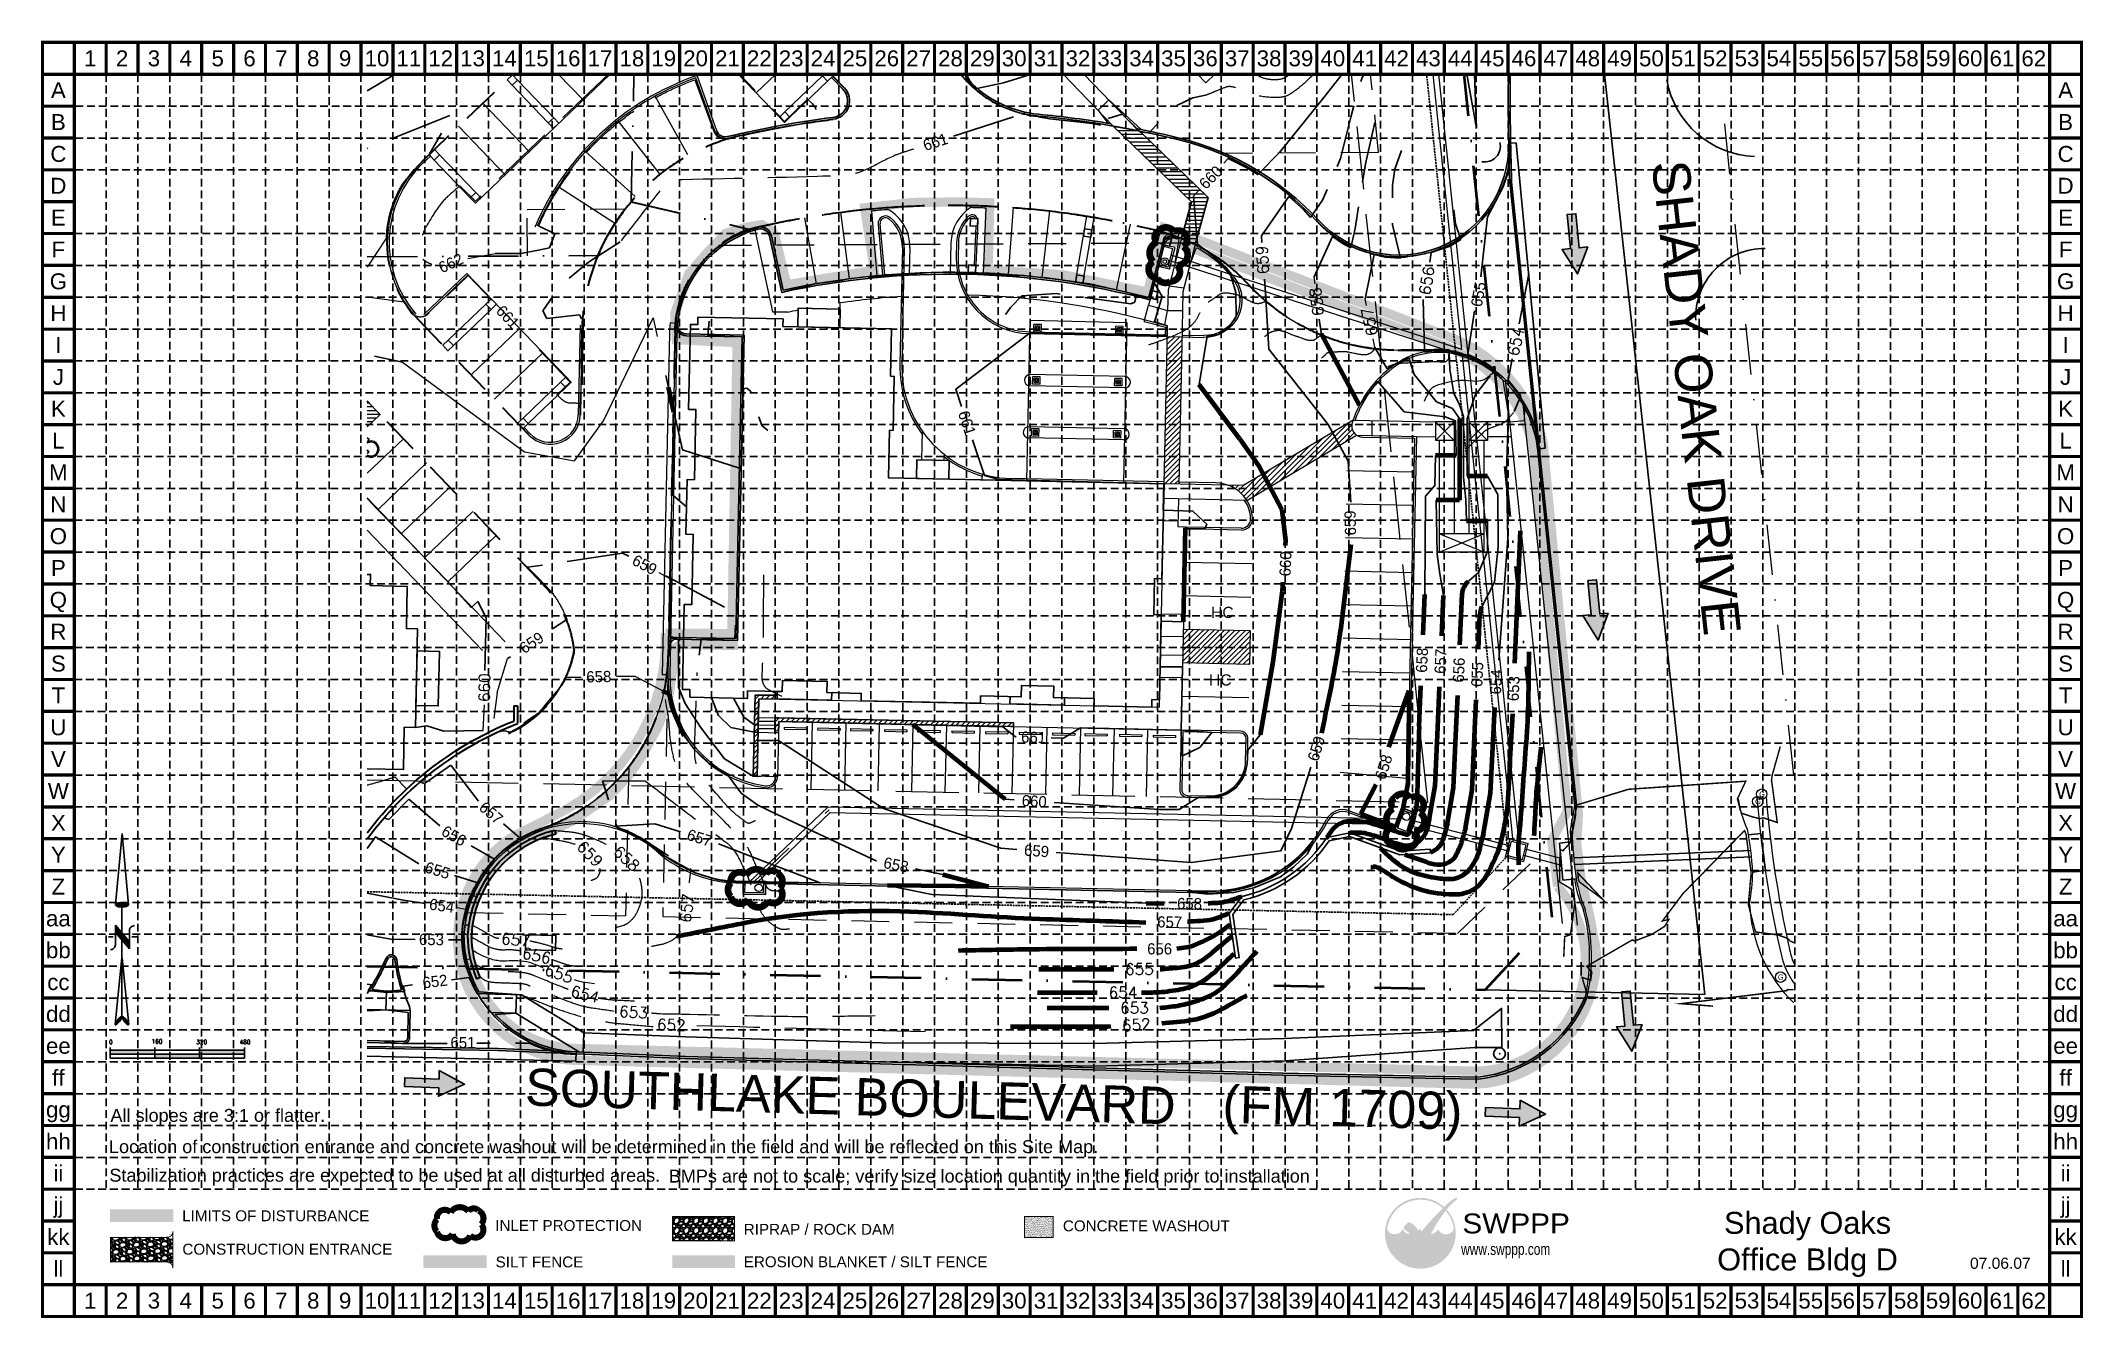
# Model space of a CAD drawing. Header units: inches. Extents: x 74800 to 81377, y 79369 to 83483.
import ezdxf
from ezdxf.enums import TextEntityAlignment as Align

# ---------------------------------------------------------------- set-up
doc = ezdxf.new("R2010")
doc.units = ezdxf.units.IN
doc.header["$MEASUREMENT"] = 0
for name, pattern in [('ACAD_ISO02W100', [15, 12, -3]), ('DASHED', [9, 6, -3]), ('DGN_STYLE_2', [202.669512, 121.601707, -81.067805]), ('DGN_STYLE_3', [283.737317, 202.669512, -81.067805]), ('DGN_STYLE_4', [324.473889, 162.13561, -81.067805, 0.20267, -81.067805]), ('HIDDEN', [0.375, 0.25, -0.125]), ('HIDDENX2', [9, 6, -3])]:
    doc.linetypes.add(name, pattern=pattern)
for name, color, linetype in [('021-043_BASETOPO_-_BLDGLIN', 3, 'Continuous'), ('021-043_BASETOPO_-_ESMT', 1, 'Continuous'), ('1 PROPOSED CONTOURS', 35, 'Continuous'), ('3', 1, 'Continuous'), ('8-LINES', 3, 'Continuous'), ('BASE', 7, 'Continuous'), ('BLDG', 7, 'Continuous'), ('CONTOURS', 4, 'Continuous'), ('FIRELANE', 7, 'Continuous'), ('GRID', 254, 'HIDDEN'), ('INLETS', 7, 'Continuous'), ('LEGEND', 7, 'Continuous'), ('LEVEL_46', 7, 'Continuous'), ('LIMITS', 1, 'Continuous'), ('LOGO', 7, 'Continuous'), ('NARROW', 7, 'Continuous'), ('new', 250, 'Continuous'), ('PIPES', 7, 'Continuous'), ('PROP', 3, 'Continuous'), ('SILT FENCE', 200, 'Continuous'), ('SITE', 7, 'Continuous'), ('STORM', 7, 'Continuous'), ('Y', 4, 'Continuous')]:
    doc.layers.add(name, color=color, linetype=linetype)
doc.styles.add('L120', font='simplex.shx', dxfattribs={"height": 4.8})
doc.styles.add("L200'", font='ARIAL.TTF', dxfattribs={"height": 0.001969})
doc.styles.add('LOGO1', font='ROCKEB.TTF', dxfattribs={"height": 25})
doc.styles.add('ROMANC', font='ARIAL.TTF', dxfattribs={"height": 2.4})
doc.styles.add('ROMANS', font='romans.shx')
doc.styles.get("Standard").update_dxf_attribs({"font": 'ARIAL.TTF'})

msp = doc.modelspace()

# ---------------------------------------------------------------- texts
at = {"layer": '1 PROPOSED CONTOURS', "color": 35, "linetype": 'Continuous', "lineweight": 0, "char_height": 36, "attachment_point": 5, "line_spacing_factor": 0.722892, "style": 'ROMANS'}
for s, insert, rotation in [('\\Fbigfont.shx;661', (77680.8, 83157.3), 17.91794), ('\\Fbigfont.shx;660', (78567.4, 83043.2), 45.16656), ('\\Fsimplex.shx;659', (78734, 82777.5), 93.97938), ('\\Fbigfont.shx;662', (76120.5, 82767), 25.15757), ('\\Fsimplex.shx;656', (79262.9, 82710.7), 80.665), ('\\Fsimplex.shx;658', (78908.5, 82642.8), 97.74471), ('\\Fbigfont.shx;655', (79429.6, 82666.8), 79.66575), ('\\Fbigfont.shx;661', (76303.5, 82593.8), 313.68425), ('\\Fsimplex.shx;657', (79079, 82578.3), 101.91515), ('\\Fsimplex.shx;654', (79550, 82514.2), 77.62784), ('\\Fbigfont.shx;659', (76744.3, 81795.3), 331.96615), ('\\Fbigfont.shx;659', (76380.4, 81544.3), 33.51801), ('\\Fsimplex.shx;660', (76228.3, 81399.7), 89.34684), ('\\Fbigfont.shx;658', (76596.8, 81435), 0.9592), ('\\Fbigfont.shx;657', (76249.8, 80996.1), 319.23639), ('\\Fbigfont.shx;656', (76130.3, 80922.3), 330.32151), ('\\Fsimplex.shx;659', (76568.3, 80864.3), 314.44617), ('\\Fbigfont.shx;655', (76077.4, 80811.2), 342.85847), ('\\Fsimplex.shx;658', (76686.6, 80849), 317.14216), ('\\Fbigfont.shx;654', (76091.2, 80697.2), 351.56206), ('\\Fsimplex.shx;657', (76880.5, 80689.7), 82.88178), ('\\Fbigfont.shx;653', (76057.9, 80588.2), 359.33892), ('\\Fsimplex.shx;657', (76329, 80587.5), 353.89964), ('\\Fsimplex.shx;656', (76396.5, 80536.7), 348.15981), ('\\Fsimplex.shx;655', (76468.6, 80478.8), 340.75085), ('\\Fbigfont.shx;652', (76069.5, 80453.4), 7.08102), ('\\Fsimplex.shx;654', (76552.6, 80411.9), 344.6699), ('\\Fsimplex.shx;653', (76708.7, 80354.6), 356.6029), ('\\Fsimplex.shx;652', (76830.3, 80313.6), 358.51102), ('\\Fbigfont.shx;651', (76159.4, 80256.4), 0.0408)]:
    msp.add_mtext(s, dxfattribs=dict(at, insert=insert, rotation=rotation))
at = {"layer": '1 PROPOSED CONTOURS', "color": 35, "linetype": 'Continuous', "lineweight": 30, "char_height": 36, "attachment_point": 5, "line_spacing_factor": 0.722892, "style": 'ROMANS'}
for s, insert, rotation in [('\\Fbigfont.shx;661', (77782.4, 82251.9), 288.36617), ('\\Fbigfont.shx;659', (79016.9, 81930.2), 91.03535), ('\\Fbigfont.shx;660', (78808.2, 81798.6), 87.56001), ('\\Fbigfont.shx;658', (79247.7, 81488.2), 87.47388), ('\\Fbigfont.shx;657', (79307.6, 81484.7), 87.47388), ('\\Fbigfont.shx;656', (79366.4, 81456.3), 87.47388), ('\\Fbigfont.shx;655', (79425.8, 81442.1), 87.47388), ('\\Fbigfont.shx;654', (79486.1, 81418.3), 87.18221), ('\\Fbigfont.shx;653', (79542.9, 81396.8), 87.47232), ('\\Fbigfont.shx;661', (77997.1, 81239.7), 358.632), ('\\Fbigfont.shx;659', (78907.6, 81203.5), 72.89727), ('\\Fbigfont.shx;658', (79124.5, 81144.2), 72.89727), ('\\Fbigfont.shx;660', (77999, 81033.9), 356.25456), ('\\Fbigfont.shx;657', (76921.2, 80915.8), 342.3758), ('\\Fbigfont.shx;659', (78006.6, 80873.9), 355.67319), ('\\Fbigfont.shx;658', (77554.2, 80828.9), 348.42411), ('\\Fbigfont.shx;658', (78499.2, 80703.9), 359.19763), ('\\Fbigfont.shx;657', (78435.4, 80644.8), 359.19763), ('\\Fsimplex.shx;652', (78327.6, 80313.8), 4.14302)]:
    msp.add_mtext(s, dxfattribs=dict(at, insert=insert, rotation=rotation))
for s, insert in [('\\Fbigfont.shx;656', (78402.9, 80558.2)), ('\\Fsimplex.shx;655', (78337.8, 80492.8)), ('\\Fsimplex.shx;654', (78284.9, 80417.7)), ('\\Fsimplex.shx;653', (78321.8, 80368.3))]:
    msp.add_mtext(s, dxfattribs=dict(at, insert=insert))
at = {"layer": '1 PROPOSED CONTOURS', "color": 7, "insert": (80489.2, 79711.2), "char_height": 70.688, "width": 605.588, "attachment_point": 2}
msp.add_mtext('Shady Oaks Office Bldg D', dxfattribs=at)
at = {"layer": '3', "color": 7}
for s, rotation, p in [('SHADY OAK DRIVE', 276.32391, (80131.5, 82333.9)), ('SOUTHLAKE BOULEVARD', 358.32, (77407.1, 80083.4)), ('(FM 1709)', 358.32, (78991.8, 80047))]:
    msp.add_text(s, height=120, rotation=rotation, dxfattribs=at).set_placement(p, align=Align.MIDDLE_CENTER)
at = {"layer": 'BASE'}
for s, p in [('1', (74959.1, 83426.8)), ('2', (75061.7, 83426.8)), ('3', (75164.3, 83426.8)), ('4', (75266.9, 83426.8)), ('5', (75369.5, 83426.8)), ('6', (75472.1, 83426.8)), ('7', (75574.7, 83426.8)), ('8', (75677.3, 83426.8)), ('9', (75779.9, 83426.8)), ('10', (75882.5, 83426.8)), ('11', (75985.1, 83426.8)), ('12', (76087.7, 83426.8)), ('13', (76190.3, 83426.8)), ('14', (76292.9, 83426.8)), ('15', (76395.5, 83426.8)), ('16', (76498.1, 83426.8)), ('17', (76600.7, 83426.8)), ('18', (76703.3, 83426.8)), ('19', (76805.9, 83426.8)), ('20', (76908.5, 83426.8)), ('21', (77011.1, 83426.8)), ('22', (77113.7, 83426.8)), ('23', (77216.3, 83426.8)), ('24', (77318.9, 83426.8)), ('25', (77421.5, 83426.8)), ('26', (77524.1, 83426.8)), ('27', (77626.7, 83426.8)), ('28', (77729.3, 83426.8)), ('29', (77831.9, 83426.8)), ('30', (77934.5, 83426.8)), ('31', (78037.1, 83426.8)), ('32', (78139.7, 83426.8)), ('33', (78242.3, 83426.8)), ('34', (78344.9, 83426.8)), ('35', (78447.5, 83426.8)), ('36', (78550.1, 83426.8)), ('37', (78652.7, 83426.8)), ('38', (78755.3, 83426.8)), ('39', (78857.9, 83426.8)), ('40', (78960.5, 83426.8)), ('41', (79063.1, 83426.8)), ('42', (79165.7, 83426.8)), ('43', (79268.3, 83426.8)), ('44', (79370.9, 83426.8)), ('45', (79473.5, 83426.8)), ('46', (79576.1, 83426.8)), ('47', (79678.7, 83426.8)), ('48', (79781.3, 83426.8)), ('49', (79883.9, 83426.8)), ('50', (79986.5, 83426.8)), ('51', (80089.1, 83426.8)), ('52', (80191.7, 83426.8)), ('53', (80294.3, 83426.8)), ('54', (80396.9, 83426.8)), ('55', (80499.5, 83426.8)), ('56', (80602.1, 83426.8)), ('57', (80704.7, 83426.8)), ('58', (80807.3, 83426.8)), ('59', (80909.9, 83426.8)), ('60', (81012.5, 83426.8)), ('61', (81115.1, 83426.8)), ('62', (81217.7, 83426.8)), ('A', (74856.5, 83324.2)), ('A', (81320.3, 83324.2)), ('B', (74856.5, 83221.6)), ('B', (81320.3, 83221.6)), ('C', (74856.5, 83119)), ('C', (81320.3, 83119)), ('D', (74856.5, 83016.4)), ('D', (81320.3, 83016.4)), ('E', (74856.5, 82913.8)), ('E', (81320.3, 82913.8)), ('F', (74856.5, 82811.2)), ('F', (81320.3, 82811.2)), ('G', (74856.5, 82708.6)), ('G', (81320.3, 82708.6)), ('H', (74856.5, 82606)), ('H', (81320.3, 82606)), ('I', (74856.5, 82503.4)), ('I', (81320.3, 82503.4)), ('J', (74856.5, 82400.8)), ('J', (81320.3, 82400.8)), ('K', (74856.5, 82298.2)), ('K', (81320.3, 82298.2)), ('L', (74856.5, 82195.6)), ('L', (81320.3, 82195.6)), ('M', (74856.5, 82093)), ('M', (81320.3, 82093)), ('N', (74856.5, 81990.4)), ('N', (81320.3, 81990.4)), ('O', (74856.5, 81887.8)), ('O', (81320.3, 81887.8)), ('P', (74856.5, 81785.2)), ('P', (81320.3, 81785.2)), ('Q', (74856.5, 81682.6)), ('Q', (81320.3, 81682.6)), ('R', (74856.5, 81580)), ('R', (81320.3, 81580)), ('S', (74856.5, 81477.4)), ('S', (81320.3, 81477.4)), ('T', (74856.5, 81374.8)), ('T', (81320.3, 81374.8)), ('U', (74856.5, 81272.2)), ('U', (81320.3, 81272.2)), ('V', (74856.5, 81169.6)), ('V', (81320.3, 81169.6)), ('W', (74856.5, 81067)), ('W', (81320.3, 81067)), ('X', (74856.5, 80964.4)), ('X', (81320.3, 80964.4)), ('Y', (74856.5, 80861.8)), ('Y', (81320.3, 80861.8)), ('Z', (74856.5, 80759.2)), ('Z', (81320.3, 80759.2)), ('aa', (74856.5, 80656.6)), ('aa', (81320.3, 80656.6)), ('bb', (74856.5, 80554)), ('bb', (81320.3, 80554)), ('cc', (74856.5, 80451.4)), ('cc', (81320.3, 80451.4)), ('dd', (74856.5, 80348.8)), ('dd', (81320.3, 80348.8)), ('ee', (74856.5, 80246.2)), ('ee', (81320.3, 80246.2)), ('ff', (74856.5, 80143.6)), ('ff', (81320.3, 80143.6)), ('gg', (74856.5, 80041)), ('gg', (81320.3, 80041)), ('hh', (74856.5, 79938.4)), ('hh', (81320.3, 79938.4)), ('ii', (74856.5, 79835.8)), ('ii', (81320.3, 79835.8)), ('jj', (74856.5, 79733.2)), ('jj', (81320.3, 79733.2)), ('kk', (74856.5, 79630.6)), ('kk', (81320.3, 79630.6)), ('ll', (74856.5, 79528)), ('ll', (81320.3, 79528)), ('1', (74959.1, 79425.4)), ('2', (75061.7, 79425.4)), ('3', (75164.3, 79425.4)), ('4', (75266.9, 79425.4)), ('5', (75369.5, 79425.4)), ('6', (75472.1, 79425.4)), ('7', (75574.7, 79425.4)), ('8', (75677.3, 79425.4)), ('9', (75779.9, 79425.4)), ('10', (75882.5, 79425.4)), ('11', (75985.1, 79425.4)), ('12', (76087.7, 79425.4)), ('13', (76190.3, 79425.4)), ('14', (76292.9, 79425.4)), ('15', (76395.5, 79425.4)), ('16', (76498.1, 79425.4)), ('17', (76600.7, 79425.4)), ('18', (76703.3, 79425.4)), ('19', (76805.9, 79425.4)), ('20', (76908.5, 79425.4)), ('21', (77011.1, 79425.4)), ('22', (77113.7, 79425.4)), ('23', (77216.3, 79425.4)), ('24', (77318.9, 79425.4)), ('25', (77421.5, 79425.4)), ('26', (77524.1, 79425.4)), ('27', (77626.7, 79425.4)), ('28', (77729.3, 79425.4)), ('29', (77831.9, 79425.4)), ('30', (77934.5, 79425.4)), ('31', (78037.1, 79425.4)), ('32', (78139.7, 79425.4)), ('33', (78242.3, 79425.4)), ('34', (78344.9, 79425.4)), ('35', (78447.5, 79425.4)), ('36', (78550.1, 79425.4)), ('37', (78652.7, 79425.4)), ('38', (78755.3, 79425.4)), ('39', (78857.9, 79425.4)), ('40', (78960.5, 79425.4)), ('41', (79063.1, 79425.4)), ('42', (79165.7, 79425.4)), ('43', (79268.3, 79425.4)), ('44', (79370.9, 79425.4)), ('45', (79473.5, 79425.4)), ('46', (79576.1, 79425.4)), ('47', (79678.7, 79425.4)), ('48', (79781.3, 79425.4)), ('49', (79883.9, 79425.4)), ('50', (79986.5, 79425.4)), ('51', (80089.1, 79425.4)), ('52', (80191.7, 79425.4)), ('53', (80294.3, 79425.4)), ('54', (80396.9, 79425.4)), ('55', (80499.5, 79425.4)), ('56', (80602.1, 79425.4)), ('57', (80704.7, 79425.4)), ('58', (80807.3, 79425.4)), ('59', (80909.9, 79425.4)), ('60', (81012.5, 79425.4)), ('61', (81115.1, 79425.4)), ('62', (81217.7, 79425.4))]:
    msp.add_text(s, height=51.3, dxfattribs=at).set_placement(p, align=Align.MIDDLE_CENTER)
at = {"layer": 'BASE', "color": 7, "style": "L200'"}
for s, height, p in [('All slopes are 3:1 or flatter.', 41.609, (75024.3, 80001.3)), ('Location of construction entrance and concrete washout will be determined in the field and will be reflected on this Site Map.', 41.6088, (75019.5, 79900.6)), ('Stabilization practices are expected to be used at all disturbed areas. ', 41.609, (75020.8, 79808.5)), ('BMPs are not to scale; verify size location quantity in the field prior to installation', 41.609, (76822.1, 79805.8))]:
    msp.add_text(s, height=height, dxfattribs=at).set_placement(p)
at = {"layer": 'BASE'}
msp.add_text('07.06.07', height=35.91, dxfattribs=at).set_placement((81110, 79528), align=Align.CENTER)
at = {"layer": 'LEGEND', "style": "L200'"}
for s, height, p in [('LIMITS OF DISTURBANCE', 34.986, (75255.2, 79681.1)), ('INLET PROTECTION', 34.986, (76263.5, 79649.9)), ('RIPRAP / ROCK DAM', 34.986, (77063.7, 79637.6)), ('CONCRETE WASHOUT', 34.986, (78091.3, 79648.7)), ('CONSTRUCTION ENTRANCE', 34.986, (75255.9, 79573.6)), ('SILT FENCE', 34.99, (76264.6, 79532.5)), ('EROSION BLANKET / SILT FENCE', 34.986, (77063.6, 79533))]:
    msp.add_text(s, height=height, dxfattribs=at).set_placement(p)
at = {"layer": 'LOGO', "style": 'LOGO1'}
for s, height, width, p in [('SWPPP', 64.28, 1.115, (79377.7, 79641.8)), ('www.swppp.com', 37.165, 0.77, (79373.7, 79572.7))]:
    msp.add_text(s, height=height, dxfattribs=dict(at, width=width)).set_placement(p)
at = {"layer": 'new', "color": 7, "linetype": 'Continuous', "lineweight": 0, "style": 'ROMANC'}
for p in [(80320.2, 81024.5), (80333.3, 81048.3), (80393.8, 80459)]:
    msp.add_text('G', height=16.9, dxfattribs=at).set_placement(p)
at = {"layer": 'SITE', "color": 7, "linetype": 'Continuous', "lineweight": 13}
for p in [(78568.5, 81624.2), (78562, 81406.6)]:
    msp.add_text('HC', height=36, dxfattribs=at).set_placement(p)

# ---------------------------------------------------------------- blocks, each defined once
blk = doc.blocks.new('A$C50D86C7A')
at = {"color": 0, "linetype": 'ByBlock', "flags": 128}
blk.add_lwpolyline([(17.3, 33.9), (0, 17.3), (16.6, 0), (33.9, 16.6)], close=True, dxfattribs=at)
blk = doc.blocks.new('SSMH')
at = {"color": 0, "linetype": 'ByBlock'}
blk.add_circle((0, 0), 0.07, dxfattribs=at)
blk.add_point((0, 0), dxfattribs=at)
blk = doc.blocks.new('North Arrow')
at = {"layer": 'NARROW'}
for p, q in [((0, 0), (22.36, 2)), ((0, 0), (22.33, -2.02)), ((28.77, -2.09), (34.02, 2.32)), ((36.18, 2.33), (30.46, 2.33)), ((36.16, 2.32), (31.04, -2.09)), ((32.43, 3.06), (32.43, 4.63)), ((39.1, 0.01), (59.96, 2.11)), ((31.2, -0.05), (21.66, -0.05)), ((21.66, -0.05), (21.66, -0.05)), ((28.77, -2.09), (34.95, -2.09)), ((32.43, -4.26), (32.43, -2.8)), ((57.45, -0.05), (33.41, -0.05)), ((59.83, -2.14), (39.04, -0.01)), ((57.69, -0.03), (57.77, -0.01)), ((57.77, -0.05), (57.69, -0.03))]:
    blk.add_line(p, q, dxfattribs=at)
blk.add_lwpolyline([(22.36, -2.03), (22.59, -1.93, 0.091577), (22.87, -1.44, 0.048306), (23.03, -0.75), (23.07, -0.01), (23.01, 0.82, 0.048306), (22.87, 1.42, 0.091577), (22.59, 1.91), (22.36, 2.01), (22.14, 1.91, 0.091577), (21.86, 1.42, 0.048306), (21.72, 0.82), (21.66, -0.01), (21.72, -0.83, 0.048306), (21.86, -1.44, 0.091577), (22.14, -1.93)], format="xyb", close=True, dxfattribs=at)
for points in [[(57.46, -0.03), (57.44, 0.08, -0.066818), (57.67, 0.47, -0.03073), (58.01, 0.84), (58.52, 1.29), (59.07, 1.7, -0.03073), (59.5, 1.95, -0.066818), (59.93, 2.1), (60.04, 2.06)], [(60.04, 2.06), (60.05, 1.95, -0.066818), (59.82, 1.56, -0.03073), (59.43, 1.14), (58.97, 0.74), (58.42, 0.33, -0.03073), (57.99, 0.08, -0.036692), (57.76, -0.02)], [(57.46, -0.04), (57.44, -0.15, 0.066818), (57.67, -0.54, 0.03073), (58.01, -0.9), (58.52, -1.36), (59.07, -1.77, 0.03073), (59.5, -2.02, 0.066818), (59.93, -2.17), (60.04, -2.13)], [(60.04, -2.13), (60.05, -2.01, 0.066818), (59.82, -1.63, 0.03073), (59.43, -1.2), (58.97, -0.8), (58.42, -0.4, 0.03073), (57.99, -0.15, 0.036692), (57.76, -0.05)]]:
    blk.add_lwpolyline(points, format="xyb", dxfattribs=at)
for centre, start, end in [((30.46, 3.86), 178.8769, 270), ((34.95, -3.62), 358.8769, 90)]:
    blk.add_arc(centre, 1.53, start, end, dxfattribs=at)
for points in [[(23.03, -0.76), (21.67, -0.05), (23.07, -0.05), (21.72, 0.82)], [(23.07, -0.05), (21.72, 0.82), (23.02, 0.75), (21.85, 1.42)], [(23.02, 0.75), (21.85, 1.42), (22.87, 1.44), (22.14, 1.91)], [(22.87, 1.44), (22.14, 1.91), (22.59, 1.91), (22.36, 2)], [(31.05, -2.09), (36.15, 2.36), (28.75, -2.06), (34.01, 2.36)], [(57.44, 0.08), (57.7, -0.01), (57.5, 0.21), (57.77, -0.01)], [(57.45, -0.04), (57.69, -0.02), (57.44, 0.08), (57.7, -0.01)], [(57.5, 0.21), (57.77, -0.01), (57.6, 0.39), (57.94, 0.06)], [(57.6, 0.39), (57.94, 0.06), (57.68, 0.5), (58.07, 0.13)], [(57.68, 0.5), (58.07, 0.13), (57.84, 0.66), (58.29, 0.26)], [(57.84, 0.66), (58.29, 0.26), (58.03, 0.86), (58.52, 0.41)], [(58.03, 0.86), (58.52, 0.41), (58.26, 1.07), (58.73, 0.57)], [(58.26, 1.07), (58.73, 0.57), (58.52, 1.3), (59.05, 0.81)], [(58.52, 1.3), (59.05, 0.81), (58.7, 1.42), (59.26, 0.99)], [(59.26, 1), (58.69, 1.42), (59.45, 1.15), (59, 1.65)], [(59.45, 1.15), (59, 1.65), (59.62, 1.34), (59.28, 1.82)], [(59.62, 1.34), (59.28, 1.82), (59.81, 1.55), (59.49, 1.95)], [(59.81, 1.55), (59.49, 1.95), (59.93, 1.73), (59.69, 2.04)], [(59.93, 1.73), (59.69, 2.04), (60.05, 1.94), (59.93, 2.1)], [(60.05, 1.94), (59.93, 2.1), (60.04, 2.06)], [(22.87, -1.44), (21.72, -0.87), (23.03, -0.76), (21.67, -0.05)], [(22.58, -1.93), (21.86, -1.45), (22.87, -1.44), (21.72, -0.87)], [(22.36, -2.01), (22.14, -1.93), (22.58, -1.93), (21.86, -1.45)], [(57.44, -0.14), (57.69, -0.02), (57.45, -0.04), (57.69, -0.02)], [(57.46, -0.19), (57.7, -0.03), (57.44, -0.14), (57.69, -0.02)], [(57.53, -0.33), (57.76, -0.05), (57.46, -0.19), (57.7, -0.03)], [(57.63, -0.48), (57.9, -0.1), (57.53, -0.33), (57.76, -0.05)], [(57.78, -0.66), (58.09, -0.2), (57.63, -0.48), (57.9, -0.1)], [(57.97, -0.87), (58.34, -0.35), (57.78, -0.66), (58.09, -0.2)], [(58.24, -1.11), (58.61, -0.54), (57.97, -0.87), (58.34, -0.35)], [(58.61, -1.43), (58.93, -0.77), (58.24, -1.11), (58.61, -0.54)], [(58.91, -1.64), (59.2, -1), (58.61, -1.43), (58.93, -0.77)], [(59.12, -1.79), (59.57, -1.36), (58.92, -1.65), (59.2, -1.01)], [(59.35, -1.93), (59.81, -1.62), (59.12, -1.79), (59.57, -1.36)], [(59.54, -1.32), (59.41, -1.18), (59.21, -1.01)], [(59.58, -2.05), (59.93, -1.79), (59.35, -1.93), (59.81, -1.62)], [(59.78, -2.13), (60.05, -2.01), (59.58, -2.05), (59.93, -1.79)], [(59.92, -2.17), (60.04, -2.13), (59.78, -2.13), (60.05, -2.01)]]:
    blk.add_solid(points, dxfattribs=at)
blk = doc.blocks.new('A$C32F70DF8')
h = blk.add_hatch(color=7)
h.paths.add_polyline_path([(164.2, 14.4), (164.2, 28.8), (4.2, 28.8), (4.2, 14.4)])
h.paths.add_polyline_path([(164.2, 14.4), (164.2, 0), (324.2, 0), (324.2, 14.4)])
h.paths.add_polyline_path([(324.2, 28.8), (324.2, 14.4), (484.2, 14.4), (484.2, 28.8)])
at = {"color": 7}
for p, q in [((4.2, 28.8), (4.2, 38.4)), ((4.2, 28.8), (164.2, 28.8)), ((4.2, 28.8), (4.2, 0)), ((4.2, 14.4), (484.2, 14.4)), ((164.2, 28.8), (164.2, 38.4)), ((164.2, 28.8), (484.2, 28.8)), ((164.2, 28.8), (164.2, 0)), ((324.2, 28.8), (324.2, 38.4)), ((324.2, 28.8), (324.2, 0)), ((484.2, 28.8), (484.2, 38.4)), ((484.2, 28.8), (484.2, 0)), ((4.2, 0), (164.2, 0)), ((164.2, 0), (484.2, 0))]:
    blk.add_line(p, q, dxfattribs=at)
at = {"color": 7, "style": 'L120'}
for s, height, p in [('0', 15.4, (0, 49.9)), ('160', 15.36, (151.7, 52.2)), ('320', 15.36, (311.8, 49.9)), ('480', 15.36, (466.7, 49.9))]:
    blk.add_text(s, height=height, dxfattribs=at).set_placement(p)
blk = doc.blocks.new('ARROW')
blk.add_lwpolyline([(-67, -25.4), (-59.3, -25.4), (-59.6, -56.1), (-51.9, -56.2), (-51.6, -25.5), (-44, -25.5), (-55.3, -2.4), (-67, -25.4)], close=True)
at = {"color": 254}
for points in [[(-44, -25.5), (-67, -25.4), (-55.3, -2.4), (-67, -25.4)], [(-59.6, -56.1), (-51.9, -56.2), (-59.3, -25.4), (-51.6, -25.5)]]:
    blk.add_solid(points, dxfattribs=at)

# ---------------------------------------------------------------- hatches: boundary and pattern name
at = {"layer": 'BASE'}
h = msp.add_hatch(dxfattribs=at)
h.set_pattern_fill('AR-SAND', color=30, scale=2.706013, style=0)
h.set_pattern_definition([(37.5, (80257.2874, 79425.694), (-0.170461, 5.2140104), [0, -4.11314, 0, -4.600222, 0, -4.397271]), (7.5, (80257.2874, 79425.694), (4.78904, 7.636764), [0, -2.218931, 0, -3.707238, 0, -1.420657]), (327.5, (80253.959, 79425.694), (8.426909, 0.0153135), [0, -1.3530066, 0, -4.870824, 0, -6.359131]), (317.5, (80253.959, 79425.694), (8.134618, 2.375002), [0, -0.676503, 0, -3.1930955, 0, -3.653118])])
h.paths.add_polyline_path([(78060.1, 79628.6), (78060.1, 79696.3), (77967.4, 79696.3), (77967.4, 79628.6)])
at = {"layer": 'FIRELANE', "linetype": 'Continuous', "lineweight": 0}
h = msp.add_hatch(dxfattribs=at)
h.set_pattern_fill('_USER', style=0)
h.set_pattern_definition([(0, (78505.758, 82858.057), (0, 12), [])])
h.paths.add_polyline_path([(78517, 82827.2), (78472.7, 82847.1), (78505.4, 82964.4), (78253.3, 83208.6), (78339, 83192.5), (78559.3, 82979)])
at = {"layer": 'LEGEND'}
h = msp.add_hatch(dxfattribs=at)
h.set_pattern_fill('GRAVEL', color=4, scale=31.606741, angle=-43.93426, style=0)
h.set_pattern_definition([(184.078545, (30845.8767, 60430.876), (-379.45736782, -29.4122854), [4.252245, -420.972964]), (141.0354448, (30841.6352, 60430.5735), (295.063601346, -240.396463497), [7.296985, -722.4013]), (88.576145, (30835.9616, 60435.1621), (-13.61637202, -469.67065253), [5.145198, -509.375249]), (223.339445, (30821.6023, 60438.0245), (461.35676102, 433.29361681), [6.644938, -657.848736]), (248.899445, (30816.7694, 60433.4639), (149.351277075, 382.78303957), [6.515888, -645.073765]), (313.339445, (30814.4236, 60427.3849), (-433.29361681, 461.35676102), [6.644938, -657.848736]), (353.7599448, (30818.9842, 60422.552), (-515.192946102, 57.475918004), [8.78759, -869.970772]), (28.3210448, (30827.7197, 60421.5969), (641.783567528, 347.23682768), [8.29639, -821.342916]), (77.495345, (30835.023, 60425.5328), (102.997572934, 471.333488933), [6.667442, -660.077485]), (131.302145, (30836.4667, 60432.042), (228.44324195, -263.98861728), [7.611915, -372.98366]), (178.4631448, (30831.4426, 60437.7605), (-514.361601654, 12.784930625), [9.843856, -974.542496]), (94.879845, (30843.9165, 60416.0864), (-27.7495794, 290.07548345), [3.359828, -332.624411]), (127.534945, (30843.6307, 60419.434), (252.0353689, -330.60966501), [6.392052, -632.814712]), (181.065745, (30839.736, 60424.503), (-21.929791, -22.761172), [4.469857, -40.228807]), (159.264345, (30840.7747, 60428.7692), (157.6654176, -64.1265532), [2.407106, -238.302658]), (247.867145, (30838.5235, 60429.6215), (43.02819466, 90.21328426), [3.40414, -166.803374]), (347.029545, (30837.241, 60426.468), (112.14307345, -20.2669214), [5.528936, -178.768454]), (117.630845, (30842.629, 60425.227), (23.5925916, -66.6207065), [3.997968, -95.951333]), (332.455245, (30825.322, 60442.3408), (293.400895523, -151.01455806), [5.600714, -554.472157]), (26.411945, (30830.288, 60439.7508), (-332.27222393, -162.65383558), [4.69869, -465.169302]), (249.264345, (30847.0148, 60429.7795), (64.1265532, 157.6654176), [4.81418, -235.895584]), (299.676245, (30845.3103, 60425.2771), (-161.82251131, 287.58121822), [5.600714, -554.472157]), (295.509745, (30811.7256, 60428.229), (-69.94638849, 155.17119996), [5.40096, -264.647161]), (250.840845, (30814.0516, 60423.3544), (127.42205005, 360.02164528), [4.52539, -448.01427]), (22.867145, (30825.3126, 60406.799), (155.1712749, 69.9462235), [4.81418, -235.895584]), (333.419745, (30829.7484, 60408.6698), (-383.614210756, 194.04269997), [5.29827, -524.527267]), (25.509745, (30814.1596, 60417.5446), (-155.17119996, -69.94638849), [2.70048, -267.347641]), (57.375645, (30823.947, 60408.115), (64.958041, 112.97441054), [1.611628, -159.551745]), (122.029545, (30824.816, 60409.472), (46.353767, -88.5504851), [6.515888, -123.802024]), (142.074745, (30821.36, 60414.9962), (249.541416735, -196.53668466), [6.038468, -597.807465]), (259.755845, (30835.267, 60424.42), (21.0983626, 67.4521339), [4.558387, -109.40133]), (309.2229448, (30834.4566, 60419.934), (343.080052924, -418.32882668), [7.958388, -787.879026]), (17.011145, (30839.489, 60413.7687), (-244.55315835, -71.60902955), [3.254104, -322.157207]), (46.065745, (30842.6, 60414.72), (-0.831381, 44.69095), [1.896404, -29.710336]), (76.322145, (30821.5627, 60416.1176), (-62.46399684, -247.0472371), [4.390935, -434.703944]), (4.078545, (30822.601, 60420.384), (379.45736782, 29.4122854), [8.50449, -416.72072]), (316.065745, (30831.084, 60420.99), (44.69095, 0.831381), [8.217753, -23.388988]), (281.370545, (30837.002, 60415.2871), (-74.10284595, 378.62606736), [4.997468, -494.748976]), (210.120345, (30837.987, 60410.3878), (-110.48030157, -69.11488267), [4.602005, -225.498546]), (163.7117448, (30834.0066, 60408.0784), (-651.76005506, 189.053974974), [7.492852, -741.793585]), (131.4918448, (30826.8144, 60410.1799), (-273.965492117, 307.848251155), [7.92694, -784.76611])])
edge = h.paths.add_edge_path()
edge.add_line((75225.4, 79530.3), (75225.4, 79648.9))
edge.add_arc((75205.7, 79648.9), 19.8, -89.96094, 0, ccw=False)
edge.add_line((75205.7, 79629.1), (75024.6, 79629.1))
edge.add_line((75024.6, 79629.1), (75024.6, 79550))
edge.add_line((75024.6, 79550), (75205.7, 79550.1))
edge.add_arc((75205.7, 79530.3), 19.8, 0, 90.03906, ccw=False)
at = {"layer": 'LEGEND', "linetype": 'ACAD_ISO02W100'}
h = msp.add_hatch(dxfattribs=at)
h.set_pattern_fill('GRAVEL', color=240, scale=31.264477, style=0)
h.set_pattern_definition([(228.0128, (74610.1659, 78039.5174), (-250.1157623, -281.3803367), [4.2062, -416.41432]), (184.9697, (74607.3521, 78036.391), (375.1737593, 31.2642054), [7.21797, -714.57855]), (132.5104, (74600.1612, 78035.7657), (312.6444818, -343.9095204), [5.08948, -503.85932]), (267.2737, (74587.9681, 78027.9496), (31.2643527, 625.2895532), [6.57298, -650.725]), (292.8337, (74587.6555, 78021.384), (-156.3226957, 375.1736142), [6.44533, -638.08838]), (357.2737, (74590.1566, 78015.4438), (-625.2895532, 31.2643527), [6.57298, -650.725]), (37.6942, (74596.7222, 78015.1311), (-406.43843326, -312.64447202), [8.69243, -860.55001]), (72.2553, (74603.6003, 78020.4461), (218.8516769, 687.81838057), [8.20655, -812.44874]), (121.4296, (74606.1015, 78028.2622), (-250.116075, 406.4380484), [6.59524, -652.92962]), (175.2364, (74602.6624, 78033.8898), (343.9092788, -31.2642125), [7.5295, -368.9447]), (222.3974, (74595.1589, 78034.5151), (-375.17395623, -343.90900165), [9.73726, -963.98935]), (138.8141, (74618.92, 78027.637), (-218.8514325, 187.5867792), [3.32345, -329.02248]), (171.4692, (74616.4188, 78029.8254), (406.43815, -62.5292017), [6.32283, -625.96207]), (225, (74610.166, 78030.763), (-3e-15, -31.26449), [4.42145, -39.79318]), (203.1986, (74607.9774, 78034.515), (156.3223776, 62.528996), [2.38104, -235.72212]), (291.8014, (74605.789, 78033.577), (-31.264474, 93.79344), [3.36728, -164.9971]), (30.9638, (74607.0394, 78030.451), (93.79337, 62.529032), [5.46906, -176.8326]), (161.5651, (74611.729, 78033.265), (62.528968, -31.264427), [3.95467, -94.9123]), (16.3895, (74587.6555, 78033.5772), (312.6448407, 93.7932037), [5.54007, -548.46788]), (70.3462, (74592.9704, 78035.1404), (-125.0577602, -343.909316), [4.6478, -460.13207]), (293.1986, (74611.729, 78039.5174), (-62.528996, 156.3223776), [4.76205, -233.3411]), (343.6105, (74613.605, 78035.1404), (-312.6448407, 93.7932037), [5.54007, -548.46788]), (339.444, (74587.6555, 78014.1932), (-156.3224437, 62.5288292), [5.34247, -261.78134]), (294.7751, (74592.6578, 78012.3173), (-156.3221418, 343.9093562), [4.47639, -443.1628]), (66.8014, (74612.0417, 78008.253), (62.528996, 156.3223776), [4.76205, -233.3411]), (17.354, (74613.9176, 78012.63), (-406.4382667, -125.0577369), [5.2409, -518.84726]), (69.444, (74596.722, 78008.253), (-62.5288292, -156.3224437), [2.67124, -264.45258]), (101.3099, (74610.166, 78008.253), (-31.264403, 125.057932), [1.59418, -157.824]), (165.9638, (74609.853, 78009.816), (93.793449, -31.264416), [6.44533, -122.4614]), (186.009, (74603.6003, 78011.3794), (312.6447642, 31.2644559), [5.97308, -591.33391]), (303.6901, (74607.039, 78027.637), (-31.26452, 62.52894), [4.50903, -108.21664]), (353.1572, (74609.5406, 78023.8852), (531.49609256, -62.52920445), [7.8722, -779.34723]), (60.9454, (74617.3567, 78022.9473), (-125.0579097, -218.8513524), [3.21887, -318.66862]), (90, (74618.92, 78025.76), (-31.26448, 31.26448), [1.87587, -29.3886]), (120.2564, (74602.975, 78012.3173), (125.057749, -218.8514172), [4.3434, -429.9966]), (48.0128, (74600.7865, 78016.069), (250.1157623, 281.3803367), [8.4124, -412.20813]), (0, (74606.414, 78022.322), (31.26448, 31.26448), [8.12876, -23.1357]), (325.3048, (74614.543, 78022.322), (-312.6445925, 218.8516096), [4.94335, -489.39143]), (254.0546, (74618.6073, 78019.508), (-31.264474, -125.057913), [4.55217, -223.05666]), (207.646, (74617.3567, 78015.1311), (-594.0249357, -312.64501315), [7.41171, -733.76083]), (175.4261, (74610.7912, 78011.692), (-406.43822106, 31.26431466), [7.8411, -776.26802])])
h.paths.add_polyline_path([(76834.7, 79618.5), (77033.7, 79618.1), (77033.7, 79696.3), (76834.7, 79696)])
at = {"layer": 'LOGO'}
h = msp.add_hatch(color=170, dxfattribs=at)
h.paths.add_polyline_path([(79235.1, 79594.7), (79233.8, 79596), (79232.8, 79597.1), (79232, 79598.2), (79231.2, 79599.5), (79230.2, 79601.1), (79229.5, 79602.6), (79228.9, 79603.7), (79228.4, 79604.8), (79227.9, 79606), (79227.3, 79607.2), (79226.6, 79608.9), (79225.8, 79611), (79225.2, 79612.6), (79224.8, 79613.6), (79224.4, 79614.5), (79224.1, 79615.5), (79223.7, 79616.5), (79223.3, 79617.6), (79222.9, 79618.6), (79222.4, 79619.7), (79221.9, 79620.8), (79221.4, 79622), (79220.9, 79623.1), (79220.3, 79624.3), (79219.7, 79625.5), (79219.1, 79626.6), (79218.5, 79627.8), (79217.8, 79628.9), (79217.1, 79630.1), (79216.4, 79631.2), (79215.7, 79632.3), (79215, 79633.3), (79214.3, 79634.4), (79213.5, 79635.3), (79212.8, 79636.2), (79212.1, 79637.1), (79211.4, 79637.9), (79210.7, 79638.7), (79210, 79639.5), (79209.4, 79640.2), (79207.5, 79640.1), (79205.3, 79640.4), (79203.5, 79640.7), (79202.3, 79641), (79201, 79641.3), (79199.8, 79641.8), (79198.1, 79642.5), (79195.9, 79643.6), (79193.8, 79644.9), (79192, 79646.4), (79190.4, 79647.9), (79189.1, 79649.5), (79187.9, 79651), (79186.9, 79652.3), (79186.2, 79653.4), (79185.8, 79653.9), (79185.4, 79654.4), (79185.1, 79654.8), (79184.9, 79655.1), (79184.6, 79655.4), (79184.4, 79655.5), (79184.2, 79655.6), (79184.1, 79655.6), (79184, 79655.5), (79183.9, 79655.3), (79183.7, 79655.1), (79183.6, 79654.8), (79183.5, 79654.5), (79183.3, 79653.6), (79182.8, 79652.2), (79182.2, 79650.9), (79181.6, 79649.8), (79180.8, 79648.6), (79179.9, 79647.4), (79178.8, 79646.3), (79177.6, 79645.2), (79176.2, 79644.1), (79174.8, 79643.2), (79173.3, 79642.3), (79171.7, 79641.5), (79170, 79640.9), (79168.3, 79640.4), (79166.4, 79640), (79164.3, 79639.7), (79162.1, 79639.5), (79159.8, 79639.4), (79157.5, 79639.5), (79155.4, 79639.6), (79153.4, 79639.9), (79151.5, 79640.4), (79149.7, 79641.1), (79147.9, 79641.9), (79146.1, 79642.9), (79144.3, 79644.2), (79142.6, 79645.6), (79141.3, 79646.8), (79140.5, 79647.7), (79139.7, 79648.6), (79139, 79649.7), (79138.2, 79650.9), (79137.5, 79652.3), (79136.8, 79653.8), (79136.1, 79655.6), (79135.4, 79657.7, -0.595729), (79314.8, 79723.3), (79316.2, 79724.8), (79317.3, 79726), (79318.6, 79727.2, 37.93689), (79327.1, 79718.7), (79326.6, 79718.2), (79325.6, 79717), (79324.6, 79715.7), (79323.7, 79714.5, -0.146449), (79350.2, 79658.2), (79349.8, 79657.1), (79349.4, 79656), (79349, 79655.1), (79348.6, 79654.2), (79348.1, 79652.8), (79347.5, 79651.4), (79346.8, 79650.2), (79346.1, 79649), (79345.2, 79647.9), (79344.3, 79646.9), (79343.2, 79645.9), (79342.1, 79645), (79341, 79644.1), (79339.7, 79643.2), (79338.4, 79642.5), (79337.1, 79641.8), (79335.7, 79641.2), (79334.2, 79640.7), (79332.7, 79640.3), (79331.2, 79639.9), (79329.6, 79639.6), (79328, 79639.4), (79326.3, 79639.3), (79324.7, 79639.3), (79323, 79639.3), (79321.3, 79639.5), (79319.5, 79639.7), (79317.6, 79640.1), (79315.7, 79640.6), (79314, 79641.2), (79312.3, 79641.9), (79310.6, 79642.8), (79309.1, 79643.9), (79307.6, 79645), (79306.1, 79646.4), (79304.8, 79647.8), (79303.5, 79649.3), (79302.4, 79650.7), (79301.5, 79652), (79301, 79653.1), (79300.6, 79653.6), (79300.4, 79654.1), (79300.1, 79654.5), (79299.9, 79654.9), (79299.7, 79655.1), (79299.5, 79655.2), (79299.3, 79655.3), (79299.1, 79655.2), (79298.9, 79655.1), (79298.7, 79654.9), (79298.5, 79654.7), (79298.3, 79654.4), (79298.1, 79654), (79297.9, 79653.7), (79297.4, 79652.8), (79296.6, 79651.6), (79295.6, 79650.2), (79294.5, 79649), (79293.5, 79648), (79292.5, 79647), (79291.3, 79646.1), (79290, 79645.1), (79288.6, 79644.2), (79287, 79643.2), (79285.3, 79642.3), (79283.3, 79641.4), (79281.5, 79640.9), (79280.1, 79640.5), (79278.5, 79640.1), (79276.8, 79639.9), (79276.4, 79638.9), (79276, 79637.8), (79275.5, 79636.5), (79274.9, 79635.1), (79274.3, 79633.5), (79273.7, 79631.9), (79273, 79630.1), (79272.3, 79628.3), (79271.6, 79626.4), (79270.9, 79624.5), (79270.2, 79622.6), (79269.5, 79620.6), (79268.8, 79618.7), (79268.1, 79616.9), (79267.4, 79615.1), (79266.8, 79613.4), (79266.2, 79611.7), (79265.7, 79610.2), (79265.1, 79608.8), (79264.7, 79607.5), (79264.2, 79606.4), (79263.6, 79604.7), (79262.8, 79602.9), (79262, 79601.3), (79261, 79599.8), (79260.1, 79598.5), (79259.1, 79597.3), (79258, 79596.2), (79256.9, 79595.2), (79255.9, 79594.3), (79254.8, 79593.5), (79253.6, 79592.7), (79252.4, 79592.1), (79251.2, 79591.6), (79249.7, 79591), (79248, 79590.5), (79246.4, 79590.3), (79244.9, 79590.3), (79243.5, 79590.5), (79242.1, 79590.9), (79240.5, 79591.5), (79239, 79592), (79237.6, 79592.7), (79236.3, 79593.6)])
h.paths.add_polyline_path([(79243.9, 79652.1), (79241.8, 79655.9), (79240.5, 79658.6), (79239.7, 79656.7), (79237.6, 79653.2), (79235.9, 79651.3), (79236.1, 79651), (79236.5, 79650.4), (79236.8, 79649.9), (79237.1, 79649.5), (79237.3, 79649), (79237.6, 79648.7), (79237.9, 79648.3), (79238.1, 79648), (79238.3, 79647.8), (79238.6, 79647.6), (79238.8, 79647.4), (79239, 79647.2), (79239.3, 79647.1), (79239.5, 79646.9), (79239.7, 79646.8), (79240, 79646.7), (79240.2, 79646.6), (79240.4, 79646.5), (79240.7, 79646.4), (79240.9, 79646.4), (79241.2, 79646.3), (79241.4, 79646.3), (79241.7, 79646.2), (79241.9, 79646.2), (79242.1, 79646.2), (79242.4, 79646.2), (79242.6, 79646.2), (79242.8, 79646.2), (79243.1, 79646.2), (79243.3, 79646.2), (79243.5, 79646.3), (79243.7, 79646.3), (79243.9, 79646.4), (79244.1, 79646.5), (79244.3, 79646.6), (79244.5, 79646.7), (79244.7, 79646.8), (79244.9, 79646.9), (79245.1, 79647), (79245.4, 79647.2), (79245.6, 79647.3), (79245.8, 79647.5), (79246, 79647.7), (79246.3, 79647.9), (79246.5, 79648.1), (79246.7, 79648.3), (79246.9, 79648.6), (79247.1, 79648.8), (79245.5, 79650.1)], flags=17)
msp.add_hatch(color=240, dxfattribs=at).paths.add_polyline_path([(79338.3, 79745), (79340.6, 79746.7), (79342.6, 79748.2), (79344.2, 79749.4), (79345.6, 79750.4), (79346.8, 79751.2), (79347.8, 79751.8), (79348.6, 79752.3), (79349.4, 79752.7), (79350, 79753.1), (79350.6, 79753.4), (79351.1, 79753.7), (79351.6, 79753.9), (79352, 79754.1), (79352.5, 79754.3), (79352.9, 79754.5), (79353.2, 79754.6), (79353.6, 79754.8), (79354, 79754.9), (79354.4, 79755.1), (79354.7, 79755.2), (79355.1, 79755.4), (79355.4, 79755.5), (79355.8, 79755.6), (79356.1, 79755.7), (79356.4, 79755.8), (79356.7, 79755.9), (79356.9, 79756), (79357.2, 79756), (79357.4, 79756.1), (79357.7, 79756.2), (79357.9, 79756.2), (79358.1, 79756.2), (79358.3, 79756.2), (79358.5, 79756.3), (79358.7, 79756.3), (79358.9, 79756.3), (79359.1, 79756.3), (79359.3, 79756.3), (79359.5, 79756.3), (79359.6, 79756.2), (79359.8, 79756.2), (79359.9, 79756.2), (79360.1, 79756.2), (79360.2, 79756.1), (79360.3, 79756.1), (79360.4, 79756), (79360.5, 79756), (79360.6, 79755.9), (79360.7, 79755.8), (79360.8, 79755.8), (79360.8, 79755.7), (79360.9, 79755.6), (79360.9, 79755.5), (79361, 79755.4), (79361, 79755.3), (79361, 79755.2), (79361, 79755), (79361.1, 79754.9), (79361.1, 79754.7), (79361.1, 79754.6), (79361.1, 79754.4), (79361, 79754.3), (79361, 79754.1), (79361, 79753.9), (79360.9, 79753.8), (79360.9, 79753.6), (79360.8, 79753.4), (79360.7, 79753.3), (79360.6, 79753.1), (79360.5, 79752.9), (79360.4, 79752.7), (79360.2, 79752.4), (79360.1, 79752.2), (79359.9, 79751.9), (79359.7, 79751.7), (79359.5, 79751.4), (79359.3, 79751.1), (79359, 79750.7), (79358.8, 79750.4), (79358.5, 79750.1), (79358.2, 79749.7), (79357.8, 79749.3), (79357.4, 79748.9), (79357, 79748.5), (79356.4, 79748), (79355.8, 79747.5), (79355.1, 79746.8), (79354.3, 79746.1), (79353.4, 79745.3), (79352.3, 79744.4), (79351.2, 79743.5), (79350.1, 79742.5), (79348.9, 79741.4), (79347.6, 79740.3), (79346.4, 79739.3), (79345.3, 79738.2), (79344.1, 79737.2), (79343, 79736.1), (79341.9, 79735.1), (79340.9, 79734.1), (79339.9, 79733), (79338.9, 79732), (79337.9, 79730.9), (79336.8, 79729.9), (79335.8, 79728.7), (79334.8, 79727.6), (79333.7, 79726.5), (79332.7, 79725.3), (79331.7, 79724.1), (79330.6, 79722.9), (79329.6, 79721.7), (79328.6, 79720.5), (79327.6, 79719.3), (79326.6, 79718.2), (79325.6, 79717), (79324.6, 79715.7), (79323.6, 79714.5), (79322.6, 79713.2), (79321.5, 79711.8), (79320.4, 79710.3), (79319.2, 79708.8), (79318, 79707.2), (79316.8, 79705.5), (79315.5, 79703.9), (79314.3, 79702.1), (79313, 79700.4), (79311.8, 79698.7), (79310.6, 79696.9), (79309.4, 79695.3), (79308.2, 79693.6), (79307.1, 79691.9), (79305.9, 79690.3), (79304.8, 79688.6), (79303.7, 79686.9), (79302.5, 79685.2), (79301.4, 79683.4), (79300.2, 79681.7), (79299.1, 79679.8), (79297.9, 79678), (79296.8, 79676.1), (79295.6, 79674.3), (79294.5, 79672.5), (79293.4, 79670.7), (79292.4, 79669), (79291.4, 79667.4), (79290.5, 79665.8), (79289.6, 79664.2), (79288.8, 79662.7), (79288, 79661.2), (79287.1, 79659.7), (79286.3, 79658.2), (79285.5, 79656.7), (79284.6, 79655.2), (79283.8, 79653.6), (79283, 79652), (79282.1, 79650.5), (79281.4, 79649), (79280.6, 79647.6), (79279.9, 79646.4), (79279.3, 79645.2), (79278.8, 79644.2), (79278.4, 79643.3), (79277.9, 79642.4), (79277.6, 79641.6), (79277.2, 79640.7), (79276.8, 79639.9), (79276.4, 79638.9), (79276, 79637.8), (79275.5, 79636.5), (79274.9, 79635.1), (79274.3, 79633.5), (79273.7, 79631.9), (79273, 79630.1), (79272.3, 79628.3), (79271.6, 79626.4), (79270.9, 79624.5), (79270.2, 79622.6), (79269.5, 79620.6), (79268.8, 79618.7), (79268.1, 79616.9), (79267.4, 79615.1), (79266.8, 79613.4), (79266.2, 79611.7), (79265.7, 79610.2), (79265.1, 79608.8), (79264.7, 79607.5), (79264.2, 79606.4), (79263.8, 79605.3), (79263.4, 79604.3), (79263, 79603.4), (79262.6, 79602.5), (79262.2, 79601.7), (79261.7, 79600.9), (79261.3, 79600.2), (79260.8, 79599.5), (79260.3, 79598.8), (79259.8, 79598.2), (79259.3, 79597.6), (79258.8, 79597), (79258.3, 79596.5), (79257.7, 79596), (79257.2, 79595.5), (79256.7, 79595), (79256.1, 79594.5), (79255.6, 79594.1), (79255, 79593.7), (79254.5, 79593.3), (79253.9, 79592.9), (79253.3, 79592.6), (79252.7, 79592.3), (79252.1, 79592), (79251.5, 79591.7), (79250.9, 79591.5), (79250.3, 79591.2), (79249.7, 79591), (79249.1, 79590.9), (79248.6, 79590.7), (79248, 79590.6), (79247.5, 79590.5), (79247, 79590.4), (79246.4, 79590.3), (79245.9, 79590.3), (79245.4, 79590.3), (79244.9, 79590.3), (79244.4, 79590.4), (79244, 79590.4), (79243.5, 79590.5), (79243, 79590.7), (79242.5, 79590.8), (79242, 79590.9), (79241.5, 79591.1), (79241.1, 79591.3), (79240.6, 79591.4), (79240.1, 79591.6), (79239.6, 79591.8), (79239.1, 79592), (79238.6, 79592.2), (79238.1, 79592.5), (79237.7, 79592.7), (79237.2, 79593), (79236.7, 79593.3), (79236.3, 79593.6), (79235.9, 79594), (79235.4, 79594.3), (79235, 79594.7), (79234.6, 79595.1), (79234.2, 79595.5), (79233.8, 79596), (79233.4, 79596.4), (79233.1, 79596.9), (79232.7, 79597.3), (79232.3, 79597.9), (79231.8, 79598.5), (79231.4, 79599.1), (79231, 79599.9), (79230.5, 79600.7), (79230, 79601.6), (79229.5, 79602.6), (79228.9, 79603.7), (79228.4, 79604.8), (79227.9, 79606), (79227.3, 79607.2), (79226.8, 79608.3), (79226.4, 79609.4), (79225.9, 79610.5), (79225.5, 79611.6), (79225.2, 79612.6), (79224.8, 79613.6), (79224.4, 79614.5), (79224.1, 79615.5), (79223.7, 79616.5), (79223.3, 79617.6), (79222.9, 79618.6), (79222.4, 79619.7), (79221.9, 79620.8), (79221.4, 79622), (79220.9, 79623.1), (79220.3, 79624.3), (79219.7, 79625.5), (79219.1, 79626.6), (79218.5, 79627.8), (79217.8, 79628.9), (79217.1, 79630.1), (79216.4, 79631.2), (79215.7, 79632.3), (79215, 79633.3), (79214.3, 79634.4), (79213.5, 79635.3), (79212.8, 79636.2), (79212.1, 79637.1), (79211.4, 79637.9), (79210.7, 79638.7), (79210, 79639.5), (79209.3, 79640.3), (79208.5, 79641), (79207.7, 79641.8), (79206.8, 79642.5), (79206, 79643.3), (79205.1, 79644.1), (79204.1, 79644.9), (79203.2, 79645.6), (79202.2, 79646.4), (79201.2, 79647.2), (79200.3, 79648), (79199.3, 79648.7), (79198.4, 79649.5), (79197.4, 79650.2), (79196.5, 79650.9), (79195.7, 79651.6), (79194.9, 79652.2), (79194.1, 79652.8), (79193.4, 79653.4), (79192.8, 79653.8), (79192.2, 79654.3), (79191.7, 79654.7), (79191.3, 79655), (79190.9, 79655.3), (79190.6, 79655.6), (79190.3, 79655.9), (79190, 79656.2), (79189.7, 79656.5), (79189.5, 79656.7), (79189.3, 79657), (79189.1, 79657.3), (79189, 79657.5), (79188.8, 79657.8), (79188.7, 79658.1), (79188.6, 79658.4), (79188.5, 79658.6), (79188.5, 79658.9), (79188.4, 79659.3), (79188.4, 79659.6), (79188.4, 79659.9), (79188.4, 79660.2), (79188.5, 79660.5), (79188.5, 79660.8), (79188.6, 79661.1), (79188.6, 79661.4), (79188.7, 79661.7), (79188.9, 79662.1), (79189, 79662.4), (79189.2, 79662.7), (79189.4, 79663.1), (79189.6, 79663.5), (79189.9, 79663.9), (79190.2, 79664.3), (79190.5, 79664.8), (79190.9, 79665.3), (79191.3, 79665.8), (79191.7, 79666.3), (79192.2, 79666.9), (79192.7, 79667.5), (79193.3, 79668.1), (79193.8, 79668.7), (79194.4, 79669.3), (79195, 79669.9), (79195.6, 79670.5), (79196.3, 79671.2), (79196.9, 79671.8), (79197.6, 79672.4), (79198.2, 79672.9), (79198.9, 79673.5), (79199.5, 79674), (79200.1, 79674.5), (79200.7, 79675), (79201.3, 79675.4), (79201.8, 79675.8), (79202.3, 79676.2), (79202.8, 79676.5), (79203.2, 79676.8), (79203.6, 79677), (79203.9, 79677.2), (79204.2, 79677.4), (79204.5, 79677.5), (79204.8, 79677.7), (79205.1, 79677.8), (79205.3, 79677.9), (79205.6, 79677.9), (79205.9, 79678), (79206.1, 79678), (79206.4, 79678.1), (79206.7, 79678.1), (79206.9, 79678), (79207.2, 79678), (79207.4, 79678), (79207.7, 79677.9), (79208, 79677.8), (79208.2, 79677.7), (79208.5, 79677.6), (79208.7, 79677.5), (79209, 79677.4), (79209.3, 79677.2), (79209.6, 79677.1), (79209.9, 79676.9), (79210.2, 79676.8), (79210.6, 79676.6), (79211, 79676.3), (79211.4, 79676.1), (79211.9, 79675.8), (79212.4, 79675.4), (79213, 79675), (79213.6, 79674.6), (79214.3, 79674.1), (79215, 79673.6), (79215.8, 79673.1), (79216.5, 79672.5), (79217.3, 79671.9), (79218.1, 79671.3), (79218.9, 79670.7), (79219.7, 79670.1), (79220.6, 79669.5), (79221.4, 79668.9), (79222.2, 79668.2), (79223, 79667.6), (79223.7, 79666.9), (79224.5, 79666.2), (79225.2, 79665.5), (79225.9, 79664.8), (79226.6, 79664.1), (79227.3, 79663.4), (79228, 79662.6), (79228.6, 79661.8), (79229.3, 79661), (79229.9, 79660.2), (79230.5, 79659.4), (79231.1, 79658.6), (79231.8, 79657.7), (79232.3, 79656.9), (79232.9, 79656), (79233.5, 79655.2), (79234, 79654.4), (79234.5, 79653.7), (79234.9, 79652.9), (79235.4, 79652.2), (79235.8, 79651.6), (79236.1, 79651), (79236.5, 79650.4), (79236.8, 79649.9), (79237.1, 79649.5), (79237.3, 79649), (79237.6, 79648.7), (79237.9, 79648.3), (79238.1, 79648), (79238.3, 79647.8), (79238.6, 79647.6), (79238.8, 79647.4), (79239, 79647.2), (79239.3, 79647.1), (79239.5, 79646.9), (79239.7, 79646.8), (79240, 79646.7), (79240.2, 79646.6), (79240.4, 79646.5), (79240.7, 79646.4), (79240.9, 79646.4), (79241.2, 79646.3), (79241.4, 79646.3), (79241.7, 79646.2), (79241.9, 79646.2), (79242.1, 79646.2), (79242.4, 79646.2), (79242.6, 79646.2), (79242.8, 79646.2), (79243.1, 79646.2), (79243.3, 79646.2), (79243.5, 79646.3), (79243.7, 79646.3), (79243.9, 79646.4), (79244.1, 79646.5), (79244.3, 79646.6), (79244.5, 79646.7), (79244.7, 79646.8), (79244.9, 79646.9), (79245.1, 79647), (79245.4, 79647.2), (79245.6, 79647.3), (79245.8, 79647.5), (79246, 79647.7), (79246.3, 79647.9), (79246.5, 79648.1), (79246.7, 79648.3), (79246.9, 79648.6), (79247.2, 79648.9), (79247.4, 79649.2), (79247.7, 79649.5), (79248, 79649.8), (79248.2, 79650.2), (79248.5, 79650.6), (79248.9, 79651), (79249.2, 79651.5), (79249.6, 79652), (79249.9, 79652.6), (79250.3, 79653.1), (79250.8, 79653.7), (79251.2, 79654.3), (79251.7, 79655), (79252.3, 79655.7), (79252.8, 79656.4), (79253.4, 79657.1), (79254, 79657.9), (79254.7, 79658.7), (79255.3, 79659.5), (79256, 79660.4), (79256.8, 79661.2), (79257.5, 79662.2), (79258.3, 79663.1), (79259.2, 79664.1), (79260, 79665.1), (79260.9, 79666.2), (79261.8, 79667.3), (79262.8, 79668.4), (79263.8, 79669.6), (79264.9, 79670.7), (79266, 79671.9), (79267.1, 79673.2), (79268.2, 79674.4), (79269.3, 79675.6), (79270.5, 79676.8), (79271.6, 79678), (79272.6, 79679.2), (79273.7, 79680.3), (79274.7, 79681.5), (79275.6, 79682.5), (79276.6, 79683.6), (79277.5, 79684.7), (79278.5, 79685.8), (79279.4, 79686.9), (79280.4, 79687.9), (79281.4, 79689), (79282.4, 79690.2), (79283.4, 79691.3), (79284.5, 79692.5), (79285.6, 79693.7), (79286.7, 79694.9), (79287.9, 79696.1), (79289.1, 79697.4), (79290.4, 79698.7), (79291.6, 79700), (79292.9, 79701.3), (79294.3, 79702.6), (79295.6, 79704), (79296.9, 79705.3), (79298.2, 79706.5), (79299.4, 79707.8), (79300.6, 79709), (79301.8, 79710.2), (79303, 79711.3), (79304.1, 79712.4), (79305.2, 79713.5), (79306.3, 79714.6), (79307.4, 79715.7), (79308.4, 79716.8), (79309.5, 79717.9), (79310.6, 79719), (79311.7, 79720.2), (79312.8, 79721.3), (79313.9, 79722.5), (79315, 79723.6), (79316.2, 79724.8), (79317.3, 79726), (79318.5, 79727.1), (79319.7, 79728.3), (79320.9, 79729.5), (79322.1, 79730.7), (79323.3, 79731.8), (79324.5, 79733), (79325.7, 79734.1), (79326.9, 79735.2), (79328.1, 79736.3), (79329.3, 79737.4), (79330.5, 79738.5), (79331.8, 79739.6), (79333.2, 79740.8), (79334.7, 79742.1), (79336.4, 79743.5)])
at = {"layer": 'SITE', "linetype": 'Continuous', "lineweight": 0}
h = msp.add_hatch(dxfattribs=at)
h.set_pattern_fill('_USER', style=0)
h.set_pattern_definition([(45, (78469.021, 82428.99), (-8.4853, 8.4853), [])])
h.paths.add_polyline_path([(78426.6, 82530.6), (78425.9, 82500.6), (78416.6, 82056.7), (78416.9, 82056.7), (78464.6, 82055.6), (78473.9, 82499.6), (78474.6, 82529.5)])
h = msp.add_hatch(dxfattribs=at)
h.set_pattern_fill('_USER', style=0)
h.set_pattern_definition([(45, (78842.132, 82151.748), (-8.4853, 8.4853), [])])
h.paths.add_polyline_path([(79036.9, 82213, -0.327847), (79023.1, 82253.3, -0.006628), (79026.1, 82262.4), (78671, 82051.2), (78622.1, 82052.2, -0.169308), (78683.8, 82002.9)])
h = msp.add_hatch(dxfattribs=at)
h.set_pattern_fill('_USER', style=0)
h.set_pattern_definition([(45, (78601.164, 81523.419), (-8.4853, 8.4853), [])])
h.paths.add_polyline_path([(78692.4, 81474.7), (78694.7, 81582.7), (78478.7, 81587.3), (78476.4, 81479.3)])
h = msp.add_hatch(dxfattribs=at)
h.set_pattern_fill('_USER', style=0)
h.set_pattern_definition([(45, (77104.141, 81298.092), (-8.4853, 8.4853), [])])
h.paths.add_polyline_path([(77109.7, 81268.1), (77109.9, 81280.1), (77110.2, 81292), (77110.4, 81304), (77111.7, 81363.2), (77170.7, 81363.4), (77170.9, 81375.4), (77099.9, 81375.1), (77094.4, 81114.3), (77106.4, 81114.1)])
h = msp.add_hatch(dxfattribs=at)
h.set_pattern_fill('_USER', style=0)
h.set_pattern_definition([(45, (77172.21, 81297.086), (-8.48528, 8.48528), [])])
h.paths.add_polyline_path([(77163.4, 81254.9), (77175.4, 81254.7), (77176.2, 81290.7), (77284.1, 81288.4), (77392.1, 81286.1), (77500.1, 81283.8), (77608.1, 81281.5), (77716, 81279.3), (77824, 81277), (77932, 81274.7), (77932.2, 81286.7), (77176.4, 81302.7), (77164.4, 81302.9), (77164.2, 81290.9), (77163.9, 81278.9), (77163.7, 81266.9)])

# ---------------------------------------------------------------- linework, layer by layer
at = {"layer": '021-043_BASETOPO_-_BLDGLIN', "color": 7, "linetype": 'DGN_STYLE_3', "lineweight": 0}
for p, q in [((79266, 81030.5), (79021.2, 83376.3)), ((75851.2, 81102.6), (79266, 81030.5))]:
    msp.add_line(p, q, dxfattribs=at)
at = {"layer": '021-043_BASETOPO_-_ESMT', "color": 7, "linetype": 'DGN_STYLE_2', "lineweight": 13}
for p, q in [((79107.9, 83123.4), (79081.5, 83376.3)), ((79107.9, 83123.4), (78596.6, 83120.5)), ((76365.9, 82940.2), (76682.7, 82942)), ((76366.8, 82790.2), (76365.9, 82940.2)), ((78506.8, 82832), (76982.6, 82823.5)), ((76820.5, 81502), (76802.8, 80662.4)), ((76693, 81144.6), (76682.9, 80664.9)), ((79362.2, 80608.4), (79643.8, 80878.4)), ((76167.2, 80675.8), (76682.9, 80664.9)), ((76802.8, 80662.4), (79362.2, 80608.4))]:
    msp.add_line(p, q, dxfattribs=at)
at = {"layer": '1 PROPOSED CONTOURS', "color": 35, "linetype": 'DGN_STYLE_3', "lineweight": 0}
for p, q in [((75912.7, 82848.3), (75851.2, 82754.7)), ((76175.1, 82781.8), (76263.6, 82798.1)), ((78903.3, 82700.6), (78900.6, 82722.6)), ((75851.2, 82658.8), (75969.3, 82642.5)), ((75969.3, 82642.5), (75994.1, 82605.4)), ((79068.7, 82630.2), (79064.4, 82652.1)), ((79096.5, 82491.6), (79090.2, 82523.2)), ((76790.2, 81770.6), (76825.8, 81751.7)), ((76269.7, 81384), (76303.2, 81493.2)), ((76492.1, 81433.3), (76540, 81433.5)), ((76653.4, 81436.5), (76712.8, 81437)), ((76712.8, 81437), (76806.9, 81387)), ((76269.7, 81384), (76259.3, 81300.2)), ((75977.9, 81073.9), (75939.5, 81112.3)), ((76171.9, 80684.5), (76142.1, 80690.2)), ((76164, 80523.4), (76182.6, 80526.8))]:
    msp.add_line(p, q, dxfattribs=at)
at = {"layer": '1 PROPOSED CONTOURS', "color": 35, "linetype": 'Continuous', "lineweight": 0}
for p, q in [((76612.1, 82259.4), (76771.5, 82590.9)), ((76771.5, 82590.9), (76784.6, 82531.4)), ((75965.2, 82447.7), (76358, 82159.9)), ((76518.1, 82130), (76612.1, 82259.4)), ((76358, 82159.9), (76518.1, 82130)), ((76224.9, 81261.6), (76228.4, 81344.4))]:
    msp.add_line(p, q, dxfattribs=at)
at = {"layer": '1 PROPOSED CONTOURS', "color": 35, "linetype": 'Continuous', "lineweight": 80}
for p, q in [((78923.2, 82539.2), (79045.2, 82309.6)), ((76820.4, 82367.4), (76837.9, 82287.3)), ((78659.7, 82202.1), (78529.9, 82376.4)), ((79368.7, 82266.8), (79368.7, 82003.7)), ((78659.7, 82202.1), (78721.3, 82115.4)), ((79357.7, 82147.7), (79291.4, 82147.7)), ((78721.3, 82115.4), (78796, 81972.2)), ((79459, 82080.5), (79392.8, 82080.8)), ((78796, 81972.2), (78807.8, 81874)), ((79368.7, 82003.7), (79293.7, 82003.7)), ((78485.1, 81914.8), (78479, 81611.8)), ((79459, 81936.5), (79391, 81936.5)), ((79546.5, 81478.4), (79565.3, 81904.7)), ((78807.8, 81874), (78806.8, 81857.5)), ((79018.1, 81861), (78985.2, 81583.6)), ((78797.5, 81710.8), (78767.4, 81482.6)), ((78799.3, 81739.9), (78797.5, 81710.8)), ((79251.3, 81570.2), (79257, 81699.4)), ((79311.2, 81566.7), (79316.9, 81696.8)), ((79370, 81537.5), (79377.2, 81700.4)), ((79429.4, 81524.1), (79434.4, 81635.8)), ((78767.4, 81482.6), (78726.4, 81248.3)), ((76823.3, 81378.4), (76802.3, 81388.4)), ((76823.3, 81378.4), (76833.3, 81334.7)), ((79140.6, 81207.8), (79206.4, 81390.2)), ((79206.4, 81390.2), (79202.1, 81111.7)), ((79238.2, 81274.4), (79244.1, 81406.2)), ((79298.2, 81271.8), (79304, 81402.7)), ((79358.1, 81269.1), (79362.8, 81375)), ((79418.1, 81266.5), (79422.2, 81360.1)), ((76833.3, 81334.7), (76871.3, 81245.1)), ((79468.5, 81059.7), (79482.1, 81335.9)), ((77905.2, 81040.1), (77608.1, 81281.5)), ((79289.9, 81083.3), (79298.2, 81271.8)), ((79349.6, 81076.7), (79358.1, 81269.1)), ((79409.4, 81070.2), (79418.1, 81266.5)), ((79201.8, 81091.3), (79186.3, 81010.4)), ((79202.1, 81111.7), (79201.8, 81091.3)), ((79051.1, 80992.8), (79099.9, 81088.3)), ((79271.8, 80980.7), (79289.9, 81083.3)), ((79329.7, 80963.8), (79349.6, 81076.7)), ((79387.7, 80946.9), (79409.4, 81070.2)), ((79445.6, 80930.1), (79468.5, 81059.7)), ((79163.2, 80950.4), (79051.1, 80992.8)), ((79186.3, 81010.4), (79163.2, 80950.4)), ((77852, 80759.3), (77526.5, 80762.6)), ((77705.1, 80798), (77852, 80759.3)), ((78359.8, 80705.8), (78417.1, 80705)), ((78013.3, 80492.8), (78255.5, 80492.8)), ((78009.2, 80417.7), (78201.7, 80417.7))]:
    msp.add_line(p, q, dxfattribs=at)
at = {"layer": '1 PROPOSED CONTOURS', "color": 35, "linetype": 'DGN_STYLE_3', "flags": 128}
for points in [[(75851.2, 83321.8), (75941.4, 83376.3)], [(76627.7, 83376.3), (76199.8, 82966.5), (76149.8, 83016.5)], [(76906.9, 83358.1), (76968.9, 83189), (76977.7, 83176.5), (76988.7, 83170.2), (77003.3, 83166.1), (77012.1, 83167.6), (77058.9, 83179.1), (77158.4, 83199.1), (77304, 83226.1), (77303.5, 83240), (77294.7, 83267), (77284.8, 83280.6), (77269.2, 83295.7), (77195.3, 83223.8), (77049.4, 83376.3)], [(77776.8, 83376.3), (77777.2, 83370.4), (77786.8, 83351.9)], [(77786.8, 83351.9), (77813.7, 83330.2), (77900.3, 83348), (77989.9, 83376.3)], [(78818.5, 82981.9), (78865.8, 82940.3), (78888.8, 82914.4), (78927.5, 82970.4), (78984.9, 83103.9), (79018, 83237.3), (79053.8, 83362.2), (79060.3, 83376.3)], [(77739.3, 83176.4), (77957.4, 83246.7), (78049.2, 83232.3), (78185.6, 83216.5), (78253, 83205.1), (78231.5, 83230.9), (78281.7, 83246.7), (78336.3, 83193.6), (78340.6, 83189.3), (78369.3, 83186.4), (78389.4, 83209.4), (78446.8, 83269.6), (78509.9, 83299.8), (78555.8, 83309.8)], [(75967.4, 83026.1), (76009.9, 83073.7), (76050.3, 83116.6), (76126.5, 83246.6), (75851.2, 83136.4)], [(78959.1, 82852.7), (78993.6, 82829.8), (79018, 82816.9), (79032.3, 82878.6), (79065.3, 83086.7), (79096.1, 83220.1)], [(79093.3, 82794.5), (79129.2, 82786.7), (79161.5, 82783.8), (79178.7, 82783.1), (79152.9, 82890.8), (79152.9, 83017.1), (79160, 83070.2), (79181.6, 83130.4)], [(79277.7, 82801.1), (79338, 82821.9), (79372.4, 82843.4), (79355.2, 82893.6), (79349.5, 82946.7), (79360.9, 83001.3)], [(78818.5, 82981.9), (78730.9, 82854.9), (78732.4, 82834)], [(76403.1, 82887.2), (76455.2, 82861.7), (76438.5, 82816.2)], [(76263.6, 82798.1), (76345.6, 82798.1), (76402.8, 82809.3), (76438.5, 82816.2)], [(76666, 82835.9), (76563.5, 82770.8), (76476.8, 82698.2), (76416.2, 82613.7), (76429.6, 82589), (76534.6, 82600.3), (76547.3, 82577.1)], [(78959.1, 82852.7), (78900.6, 82722.6)], [(79277.7, 82801.1), (79272.7, 82770.8)], [(77185.8, 82673), (77292.1, 82700.6), (77423.3, 82717.2), (77547.1, 82728.3), (77694.9, 82739.4), (77876, 82732), (78029.4, 82720.9), (78177.2, 82700.6), (78275.2, 82678.4), (78326.9, 82661.8), (78323.2, 82641.5), (78310.3, 82635.9), (78070, 82669.2), (77959.2, 82661.8), (77922.2, 82624.8), (77907.4, 82602.7), (77905.5, 82590.7)], [(79093.3, 82794.5), (79064.4, 82652.1)], [(76252, 82647.7), (76176.2, 82727.1), (76046.3, 82602.5)], [(78740.6, 82715.8), (78745.6, 82644)], [(79591.3, 82732.2), (79560.2, 82571.5)], [(79251.7, 82649.6), (79256.2, 82484.6)], [(76462.2, 82343.2), (76504.3, 82383.5), (76355, 82539.9)], [(77058.3, 82529.4), (76947.7, 82534.1), (76951.7, 82580.3)], [(78916.8, 82586.7), (78923.7, 82536)], [(77058.3, 82529.4), (77058.8, 82362.4), (77073.5, 82364.3), (77086.5, 82353.2), (77106.8, 82286.7), (77121.6, 82244.2), (77140.7, 82228.4)], [(79256.2, 82484.6), (79294.9, 82490.4), (79335.1, 82487.5), (79333.7, 82460.1)], [(79538.4, 82458.6), (79525.3, 82390.6), (79565.5, 82339.7), (79544.2, 82289)], [(76693.9, 81823.4), (76672.9, 81833.2), (76367.6, 81787.4)], [(76441.5, 81712.1), (76404.6, 81750.5), (76367.6, 81787.4)], [(76822.7, 81754.5), (77038.9, 81639.9), (77035.2, 81558.6), (76926.2, 81554.9), (76913.2, 81444)], [(76493.7, 81619.7), (76448.2, 81589.3)], [(76421.3, 81338.7), (76447.1, 81369.9), (76468.2, 81395.3), (76492.1, 81433.3)], [(76364.7, 81289.2), (76400.1, 81316.8), (76421.3, 81338.7)], [(76021.1, 81095.5), (76035.7, 81090.8), (76119.9, 81149.7)], [(76119.9, 81149.7), (76209.7, 81034.5)], [(76747.4, 81098.6), (76608.7, 81100), (76656, 80948.2), (76713.5, 80924.7), (76763.3, 80895.3), (76811.3, 80864.6), (76847.2, 80838.4), (76892.7, 80814.9)], [(75904.5, 80980.8), (75920.4, 80974.8), (75985.2, 81040.5)], [(75985.2, 81040.5), (76085.1, 80954.8)], [(76290.2, 80961.3), (76343.3, 80915.5), (76301.2, 80878.3), (76309.6, 80868.9)], [(76185.6, 80890.8), (76261.1, 80847.8)], [(76261.1, 80847.8), (76233.1, 80804.9), (76243.6, 80798)], [(75851.2, 80737.6), (75967.4, 80714.9), (76037.2, 80704.5)], [(76171.9, 80684.5), (76166.6, 80636.3), (76176.6, 80634.7)], [(75851.2, 80603.4), (75927.6, 80589.7), (76005.1, 80588.8)], [(76112.8, 80587.6), (76154.2, 80587.1)], [(75851.2, 80444.7), (75865.6, 80443), (75854.6, 80424.6), (75914.1, 80418.2), (75971.9, 80421.1), (75966.7, 80438.4), (76014.1, 80444.8)], [(76122.2, 80459.2), (76179.4, 80466.2), (76195, 80431.5), (76205.4, 80414.7), (76348.7, 80410.1)], [(76108.9, 80254), (75964.1, 80253.9), (75913.8, 80258.1), (75851.2, 80260.1)], [(76524.9, 80217.7), (76486.8, 80220), (76439.4, 80229.8), (76397.8, 80243.7), (76373, 80255.2), (76204.2, 80254.7)]]:
    msp.add_lwpolyline(points, dxfattribs=at)
at = {"layer": '1 PROPOSED CONTOURS', "color": 35, "linetype": 'Continuous', "flags": 128}
for points in [[(78609.4, 83089), (78623.3, 83103.9), (78683.6, 83073.7), (78719.4, 83052.2), (78788.3, 83124), (78931.8, 83300.5), (78990.8, 83376.3)], [(79533.2, 83121.8), (79526, 83063), (79509.5, 83012.7), (79458.5, 82916.6), (79437, 82722.8)], [(78524.3, 82828.3), (78511.4, 82983.3), (78530, 83003.4)], [(78524.3, 82828.3), (78554.4, 82805.7), (78580.2, 82784.5), (78604.6, 82760.5), (78632.4, 82727.1)], [(78384, 82705.5), (78370.4, 82655.7), (78320.9, 82664.5)], [(78426.6, 82532.9), (78427.3, 82565.2), (78385.8, 82578.2), (78411.4, 82659.5), (78384, 82705.5)], [(78529.9, 82376.4), (78556.4, 82532), (78592.8, 82537.8), (78627.1, 82561.8), (78648.8, 82595.3), (78648.4, 82672.5), (78632.4, 82727.1)], [(78743.7, 82671), (78754, 82490.2)], [(79416.9, 82613.8), (79395.4, 82473.1), (79449.2, 82448.7), (79477.2, 82429.4), (79476, 82412.2)], [(77764.6, 82305.5), (77746.2, 82360.8), (77982.6, 82540.1), (78086.6, 82541.8), (78426.6, 82532.9)], [(78754, 82490.2), (78945.7, 82247.8), (79009.7, 82129.1), (79018.1, 81997.1)], [(79095.8, 82495.1), (79135.6, 82427.2)], [(79256.1, 82487.4), (79256.4, 82480.7), (79287, 82484.4), (79316.9, 82483.2), (79335.5, 82478.3), (79337.6, 82424.3), (79350.3, 82347.7), (79368.7, 82311.5), (79381.6, 82273.7), (79380.8, 82077.5), (79389.2, 82006.2), (79391, 81936.5)], [(75965.2, 82447.7), (75874, 82467)], [(79135.6, 82427.2), (79164.1, 82443.7), (79205, 82462.1), (79222.1, 82408.7), (79294.4, 82320.3), (79345.7, 82298.8), (79368.7, 82266.8)], [(76812.7, 82404.8), (76866.3, 82166.3), (77049.4, 82107.3)], [(79357.7, 82147.7), (79355.8, 82259.2), (79322.7, 82271.7), (79190.1, 82287.8), (79105.4, 82385.4), (79088.2, 82364.4), (79054.7, 82320.3), (79045.2, 82309.6)], [(79467.2, 82404.3), (79418.9, 82342.2), (79392.9, 82265.7), (79392.8, 82080.8)], [(76837.9, 82287.3), (76837.9, 82017.5), (76879, 81981.8)], [(79525.7, 82266.8), (79523, 82195.9), (79519.6, 82098.9)], [(78486.1, 81911.2), (78548.6, 81911.2), (78554.8, 81925.9), (78544.6, 81935.7), (78510.1, 81968.7), (78414.3, 81971.3), (78416.6, 82056.7), (77886.4, 82070.8), (77838.5, 82082.9), (77800.2, 82198.3)], [(79257, 81699.4), (79259.1, 82017.1), (79288.6, 82051.1), (79291.4, 82147.7)], [(79459, 82080.5), (79491.7, 82021.9), (79493, 81852.9)], [(79494.9, 81488.2), (79524.4, 81880.1), (79519.6, 82098.9)], [(75884.6, 81973.6), (75851.2, 82009)], [(76229.7, 81455.2), (76234.6, 81624.8), (76207.8, 81676.8), (76185.3, 81658), (76109.7, 81743.3), (75884.6, 81973.6)], [(79316.9, 81696.8), (79304.7, 81766.6), (79296.4, 81829.7), (79293.7, 82003.7)], [(79459, 81936.5), (79458.1, 81838.6), (79429.5, 81770.5), (79397.9, 81743.2)], [(79493, 81852.9), (79481.1, 81740.1), (79440.7, 81660.2)], [(76808.4, 81761.5), (76828.7, 81752.3), (76825, 81566.3), (76853.1, 81553.5)], [(76853.1, 81553.5), (76854, 81401.1), (76874.8, 81348.6), (76923.9, 81272.9)], [(78479, 81611.8), (78407.6, 81613.5), (78404.3, 81466.7), (78407.6, 81466.8), (78476.9, 81466.8)], [(76312.6, 81499.4), (76303.2, 81493.2)], [(78476.9, 81466.8), (78471.9, 81263.3), (78471.9, 81263.3)], [(76982.7, 81309.9), (76982.7, 81309.9), (76960, 81367.5)], [(77176.2, 81290.7), (77175.9, 81278.8), (77163.9, 81278.9), (77164.2, 81290.9), (77110.2, 81292), (77109.9, 81280.1), (77097.7, 81280.2), (77063.7, 81304.6), (77030.7, 81366.1)], [(77716, 81279.3), (77176.2, 81290.7), (77175.4, 81254.7), (77163.4, 81254.9), (77163.7, 81266.9), (77163.7, 81266.9), (77109.7, 81268.1), (77109.4, 81256.5), (77098.3, 81256.7), (77022.5, 81271), (76982.7, 81309.9)], [(77940.5, 81241), (77938.6, 81241.1), (77898.1, 81273.8), (77175, 81290.7)], [(76098, 81259.2), (76042.7, 81277), (76006.2, 81271.3)], [(76224.9, 81261.6), (76098, 81259.2)], [(76871.3, 81245.1), (76905.5, 81200.8), (76959.7, 81150.5), (77013.2, 81117.1), (77055.7, 81059.9), (77109.1, 81021.7)], [(77106.4, 81114.1), (77094.4, 81114.3), (77001.8, 81170.8), (76923.9, 81272.9)], [(77513.9, 81010.6), (77175, 81229.3), (77108.9, 81229.8), (77106.4, 81114.1)], [(78474.3, 81178.7), (78471.9, 81263.3), (78147.9, 81270.2), (78092.9, 81237.4), (78053.6, 81238.3)], [(78726.4, 81248.3), (78686.6, 81198.8), (78684.5, 81153.7), (78678.9, 81132.1), (78662.6, 81097.1), (78648.9, 81078.7), (78608.3, 81056.3), (78577.2, 81048.5), (78527.3, 81046.1), (78465.8, 81007.5), (78401.9, 81007.6), (78063.3, 81029.7)], [(78474.3, 81178.7), (78531.9, 81207.2), (78570.7, 81255.2), (78471.9, 81263.3)], [(78889.4, 81144), (78827.7, 80945.8), (78793.6, 80874), (78504.4, 80836.2), (78069.8, 80869.1)], [(77934.7, 81038.2), (77905.2, 81040.1)], [(76982.3, 80896.4), (77137.4, 80836.5), (77309.9, 80770.7), (77065.1, 80773.7), (77060, 80773.8), (77012.9, 80775.1), (76979.9, 80780.3), (76907.3, 80803.4), (76808.2, 80858.6), (76747.9, 80905), (76649.3, 80953.9), (76776.9, 80961.7), (76860.2, 80935.2)], [(77109.1, 81021.7), (77171.3, 80991.3), (77489.9, 80842.1)], [(77943.4, 80878.7), (77891.4, 80882.6), (77513.9, 81010.6)], [(75851.2, 80882), (75877.8, 80919.8), (76017.4, 80832.4)], [(78823.1, 80830.9), (78757.7, 80788.1), (78705.7, 80766.9), (78642.1, 80748.1), (78614.5, 80745.3), (78557.8, 80743.3), (78491.5, 80742.1), (78557.5, 80734.1), (78642.1, 80740.2), (78706.6, 80755), (78792.2, 80790.4), (78835, 80822.2), (78878.3, 80863.6), (78899, 80902.8)], [(78823.1, 80830.9), (78851.2, 80854.4), (78874.2, 80876.1), (78899, 80902.8)], [(77491.4, 80841.8), (77489.9, 80842.1)], [(76132, 80794.3), (76204.4, 80772)], [(76204.4, 80772), (76188.9, 80731.2), (76202.8, 80725.9)], [(77526.5, 80762.6), (77669.7, 80733.1), (78359.8, 80705.8)], [(77705.1, 80798), (77617, 80816.1)]]:
    msp.add_lwpolyline(points, dxfattribs=at)
at = {"layer": '1 PROPOSED CONTOURS', "color": 35, "linetype": 'DGN_STYLE_3', "lineweight": 0, "extrusion": (0, 0, -1)}
for centre, radius, start, end in [((-77202.7, 82536.6), 873.1, 23.67431, 70.19395), ((-76274.3, 82834.4), 361.9, 2.20117, 31.98341), ((-76021.8, 82631.8), 38.2, 230.05878, 316.44511), ((-76179.3, 81502.9), 335.3, 141.41675, 159.61677)]:
    msp.add_arc(centre, radius, start, end, dxfattribs=at)
at = {"layer": '1 PROPOSED CONTOURS', "color": 35, "linetype": 'Continuous', "lineweight": 80, "extrusion": (0, 0, -1)}
msp.add_arc((-79437.1, 81697.8), 60, 2.52612, 49.21418, dxfattribs=at)
at = {"layer": '1 PROPOSED CONTOURS', "color": 35, "linetype": 'Continuous', "lineweight": 80}
msp.add_arc((79494.3, 81633.2), 60, 153.20392, 177.47388, dxfattribs=at)
at = {"layer": '1 PROPOSED CONTOURS', "color": 35, "linetype": 'DGN_STYLE_3', "lineweight": 0}
for centre, radius, start, end in [((76144.5, 81596), 377.6, 295.91294, 305.67841), ((76857, 80663.4), 706.9, 186.19476, 191.42113)]:
    msp.add_arc(centre, radius, start, end, dxfattribs=at)
for points, knots in [([(78899.6, 83376.3), (78874.7, 83352.6), (78853.5, 83330.2), (78820.5, 83310.3), (78803.5, 83300), (78785.7, 83300.3), (78768.3, 83300.8), (78744.2, 83301.5), (78719.9, 83304.6), (78695.9, 83311.4), (78680.5, 83315.8), (78668.1, 83325.8), (78653.2, 83330.4), (78641.4, 83334.1), (78627.9, 83338.2), (78616.4, 83334), (78604.4, 83329.6), (78592.6, 83324.7), (78580.8, 83319.7), (78575.2, 83317.4), (78569.8, 83314.9), (78564.2, 83312.6), (78561.5, 83311.6), (78558.6, 83310.8), (78555.8, 83310.3)], [0, 0, 0, 0, 0.272606, 0.272606, 0.272606, 0.412923, 0.412923, 0.412923, 0.606389, 0.606389, 0.606389, 0.729996, 0.729996, 0.729996, 0.827717, 0.827717, 0.827717, 0.929096, 0.929096, 0.929096, 0.976886, 0.976886, 0.976886, 1, 1, 1, 1]), ([(78821.7, 83376.3), (78819.7, 83374.5), (78817.8, 83372.6), (78815.7, 83370.8), (78802.5, 83359.1), (78782.3, 83356.4), (78765.9, 83357.7), (78747.7, 83359.1), (78726.9, 83364), (78711.9, 83376.3)], [0, 0, 0, 0, 0.070042, 0.070042, 0.070042, 0.510903, 0.510903, 0.510903, 1, 1, 1, 1]), ([(77609.9, 83134.4), (77597.3, 83130.3), (77584.8, 83126.2), (77572.2, 83122.2), (77515.5, 83103.9), (77466.9, 83064.1), (77408, 83051.8), (77395, 83049), (77381.8, 83048.9), (77368.6, 83048.5), (77189.7, 83042), (77010.7, 83039.9), (76831.8, 83034.4), (76827.4, 83034.2), (76821.4, 83036.6), (76818.7, 83033.2), (76767.8, 82967.4), (76716.9, 82901.7), (76666, 82835.9)], [0, 0, 0, 0, 0.037445, 0.037445, 0.037445, 0.206411, 0.206411, 0.206411, 0.243764, 0.243764, 0.243764, 0.751669, 0.751669, 0.751669, 0.764064, 0.764064, 0.764064, 1, 1, 1, 1]), ([(76149.8, 83016.5), (76137.3, 83005.7), (76124.8, 82994.8), (76112.3, 82983.9), (76083.4, 82958.8), (76064.2, 82923.7), (76044.6, 82891.3), (76024.5, 82858.1), (76003.4, 82795.5), (76037.3, 82774), (76044, 82769.8), (76051, 82767.1), (76058.1, 82764.3), (76058.4, 82764.2), (76058.6, 82764.1), (76058.8, 82764)], [0, 0, 0, 0, 0.162651, 0.162651, 0.162651, 0.538083, 0.538083, 0.538083, 0.922557, 0.922557, 0.922557, 0.997771, 0.997771, 0.997771, 1, 1, 1, 1]), ([(78745.6, 82644), (78740.6, 82642.1), (78735.6, 82640.3), (78730.5, 82638.4), (78703, 82628.3), (78674.9, 82662), (78647, 82666.3), (78631, 82668.7), (78610.9, 82675.3), (78596.6, 82666.3), (78591.2, 82662.9), (78586.1, 82659.4), (78580.9, 82655.8), (78568.7, 82647.5), (78556.6, 82639.2), (78544.4, 82630.9)], [0, 0, 0, 0, 0.073734, 0.073734, 0.073734, 0.478521, 0.478521, 0.478521, 0.71053, 0.71053, 0.71053, 0.797066, 0.797066, 0.797066, 1, 1, 1, 1]), ([(78367.8, 82504), (78382.1, 82509.1), (78396.4, 82514.3), (78410.7, 82519.4), (78436.5, 82528.6), (78461.6, 82538.8), (78486, 82552.4), (78504.5, 82562.8), (78519, 82579.7), (78528.2, 82598.3), (78533.6, 82609.2), (78539, 82620.1), (78544.4, 82630.9)], [0, 0, 0, 0, 0.201323, 0.201323, 0.201323, 0.564052, 0.564052, 0.564052, 0.839239, 0.839239, 0.839239, 1, 1, 1, 1]), ([(76547.6, 82578.1), (76547.3, 82574.9), (76547.2, 82571.8), (76547, 82568.7), (76545.9, 82545.9), (76545.3, 82523.2), (76544.6, 82500.4), (76543.1, 82443.1), (76544.3, 82385.7), (76541.7, 82328.4), (76541.5, 82324), (76541.3, 82319.7), (76541.1, 82315.3)], [0, 0, 0, 0, 0.035974, 0.035974, 0.035974, 0.295681, 0.295681, 0.295681, 0.950296, 0.950296, 0.950296, 1, 1, 1, 1]), ([(78923.7, 82536), (78917.3, 82531.3), (78910.9, 82526.6), (78904.5, 82521.8), (78888.5, 82510), (78864.4, 82525.4), (78845.4, 82530.5), (78826.6, 82535.6), (78808.6, 82546.6), (78789.7, 82549.7), (78784.1, 82550.6), (78778, 82549.6), (78772.3, 82547.9), (78766.2, 82546.2), (78759.9, 82544.7), (78754.9, 82541), (78750.3, 82537.5), (78745.6, 82534), (78741, 82530.5)], [0, 0, 0, 0, 0.121229, 0.121229, 0.121229, 0.426202, 0.426202, 0.426202, 0.726491, 0.726491, 0.726491, 0.815677, 0.815677, 0.815677, 0.911257, 0.911257, 0.911257, 1, 1, 1, 1]), ([(79096.5, 82491.6), (79093.4, 82488.4), (79090.3, 82485.1), (79087.2, 82481.8), (79065, 82458.2), (79022.2, 82483.6), (78989.8, 82481.8), (78980.5, 82481.3), (78971.2, 82480.8), (78962, 82480.1), (78954.9, 82479.6), (78947.7, 82480.1), (78941.1, 82476.6), (78938, 82475), (78936.6, 82471.8), (78934.1, 82469.6), (78930.7, 82466.7), (78927.2, 82463.8), (78923.8, 82460.9)], [0, 0, 0, 0, 0.073466, 0.073466, 0.073466, 0.604925, 0.604925, 0.604925, 0.757067, 0.757067, 0.757067, 0.872522, 0.872522, 0.872522, 0.926207, 0.926207, 0.926207, 1, 1, 1, 1]), ([(79333.7, 82458.8), (79331.6, 82456.6), (79329.5, 82454.4), (79327.4, 82452.2), (79319.5, 82444.1), (79304.8, 82450.3), (79293.4, 82449.6), (79253.4, 82447.3), (79213.4, 82446.6), (79173.4, 82443.5), (79157.5, 82442.4), (79143, 82435.5), (79128.1, 82428.8), (79119, 82424.6), (79108.3, 82420.9), (79103.8, 82412.2), (79100.9, 82406.7), (79098, 82401.2), (79095.1, 82395.7)], [0, 0, 0, 0, 0.035066, 0.035066, 0.035066, 0.166435, 0.166435, 0.166435, 0.630506, 0.630506, 0.630506, 0.814245, 0.814245, 0.814245, 0.92789, 0.92789, 0.92789, 1, 1, 1, 1]), ([(76541.1, 82315.3), (76529.8, 82315.5), (76518.5, 82315.7), (76507.3, 82315.9), (76497.7, 82316.1), (76487.5, 82319.5), (76480.6, 82326), (76474.4, 82331.7), (76468.3, 82337.5), (76462.2, 82343.2)], [0, 0, 0, 0, 0.386336, 0.386336, 0.386336, 0.712326, 0.712326, 0.712326, 1, 1, 1, 1]), ([(79543.2, 82286.6), (79536.2, 82278.6), (79529.2, 82270.6), (79522.3, 82262.6), (79502.8, 82240.3), (79464.9, 82241.7), (79444, 82220.8), (79427.7, 82204.6), (79411.5, 82188.3), (79395.2, 82172.1)], [0, 0, 0, 0, 0.16807, 0.16807, 0.16807, 0.636386, 0.636386, 0.636386, 1, 1, 1, 1]), ([(77127.1, 81763.6), (77126.6, 81691.2), (77126.2, 81618.9), (77125.7, 81546.5), (77125.5, 81507.9), (77122.1, 81469.4), (77122.1, 81430.8), (77122, 81416.9), (77129.8, 81400.4), (77142.2, 81394.1), (77156.9, 81386.6), (77171.6, 81379.1), (77186.3, 81371.7)], [0, 0, 0, 0, 0.511964, 0.511964, 0.511964, 0.784733, 0.784733, 0.784733, 0.88351, 0.88351, 0.88351, 1, 1, 1, 1]), ([(77101.9, 80971.5), (77096.1, 80968.9), (77090.3, 80966.3), (77084.5, 80963.6), (77075.7, 80959.7), (77067, 80969.6), (77058.4, 80975.8), (77029.3, 80996.7), (77010.2, 81016.9), (76988.8, 81042.8), (76952.5, 81086.7), (76906.6, 81129.3), (76906.1, 81183.8), (76905.3, 81269), (76912.1, 81354.3), (76913.1, 81439.5), (76913.1, 81442.7), (76913.1, 81445.8), (76913.2, 81448.9)], [0, 0, 0, 0, 0.033296, 0.033296, 0.033296, 0.083556, 0.083556, 0.083556, 0.252128, 0.252128, 0.252128, 0.537241, 0.537241, 0.537241, 0.983748, 0.983748, 0.983748, 1, 1, 1, 1]), ([(77193.2, 80741.8), (77181, 80743), (77168.9, 80744.1), (77156.7, 80745.3), (77135.5, 80747.3), (77128.4, 80777.1), (77117.5, 80795.7), (77098.1, 80829.2), (77090.9, 80869.1), (77066.2, 80898.4), (77048.4, 80919.5), (77029.3, 80939.2), (77010.5, 80959.3), (76965.7, 81007.1), (76916.6, 81048.7), (76873.1, 81100.2), (76842.5, 81136.4), (76834.1, 81185), (76827.8, 81230.7), (76823.8, 81259.7), (76824.2, 81289), (76819.1, 81317.7), (76815.1, 81340.8), (76811, 81363.9), (76806.9, 81387)], [0, 0, 0, 0, 0.046425, 0.046425, 0.046425, 0.127203, 0.127203, 0.127203, 0.272373, 0.272373, 0.272373, 0.37674, 0.37674, 0.37674, 0.625746, 0.625746, 0.625746, 0.800439, 0.800439, 0.800439, 0.911025, 0.911025, 0.911025, 1, 1, 1, 1]), ([(76309.5, 81256.3), (76305.5, 81257.3), (76301.6, 81258.3), (76297.6, 81259.3), (76290.8, 81261), (76283.2, 81259.7), (76276.6, 81257.2), (76268.2, 81254.1), (76259.9, 81251), (76251.5, 81247.9)], [0, 0, 0, 0, 0.204155, 0.204155, 0.204155, 0.55504, 0.55504, 0.55504, 1, 1, 1, 1]), ([(75851.2, 81086.4), (75868.3, 81090.5), (75885.2, 81095.5), (75902.1, 81100.5), (75911.7, 81103.4), (75921.3, 81106.2), (75930.8, 81109.4), (75933.7, 81110.4), (75936.6, 81111.4), (75939.5, 81112.3)], [0, 0, 0, 0, 0.573098, 0.573098, 0.573098, 0.899783, 0.899783, 0.899783, 1, 1, 1, 1]), ([(76747.4, 81098.6), (76786.9, 81068.4), (76826.5, 81038.2), (76866.1, 81008), (76913.5, 80971.8), (76961.4, 80936.6), (77008.8, 80900.1), (77040.8, 80875.4), (77055.3, 80833.9), (77073.2, 80797.5), (77090.3, 80762.4), (77095.4, 80723.2), (77113.2, 80687.9), (77123.2, 80668), (77135.5, 80651.8), (77154.9, 80637.4), (77168.2, 80627.6), (77181.9, 80619.9), (77196.7, 80621.7), (77201.3, 80622.3), (77206, 80622.9), (77210.6, 80623.5)], [0, 0, 0, 0, 0.216384, 0.216384, 0.216384, 0.475535, 0.475535, 0.475535, 0.651096, 0.651096, 0.651096, 0.820166, 0.820166, 0.820166, 0.91506, 0.91506, 0.91506, 0.979676, 0.979676, 0.979676, 1, 1, 1, 1]), ([(76418, 80916.6), (76437.5, 80913.2), (76457, 80909.9), (76476.5, 80906.5), (76491.5, 80904), (76506.4, 80900.3), (76520.8, 80895.5)], [0, 0, 0, 0, 0.565157, 0.565157, 0.565157, 1, 1, 1, 1]), ([(76455.6, 80940.1), (76473.2, 80938.4), (76490.8, 80936.7), (76508.3, 80935), (76536.7, 80932.3), (76563.7, 80921.2), (76589.9, 80909.8), (76600.5, 80905.1), (76610.8, 80900.4), (76620.9, 80895)], [0, 0, 0, 0, 0.306608, 0.306608, 0.306608, 0.801149, 0.801149, 0.801149, 1, 1, 1, 1]), ([(76599.6, 80816.8), (76599.9, 80814.7), (76600.1, 80812.6), (76600.2, 80810.6), (76600.4, 80803.9), (76597.5, 80797.7), (76593.6, 80791.7), (76591.4, 80788.2), (76589.1, 80785.1), (76585.6, 80783.7), (76581, 80781.7), (76576.4, 80779.8), (76571.8, 80777.8)], [0, 0, 0, 0, 0.118474, 0.118474, 0.118474, 0.499314, 0.499314, 0.499314, 0.714643, 0.714643, 0.714643, 1, 1, 1, 1]), ([(76727.7, 80786.2), (76733.2, 80770.5), (76735.1, 80754), (76735.6, 80737.9), (76736, 80722.9), (76732.1, 80708.1), (76726.8, 80693.2), (76721.8, 80679), (76715.7, 80666.9), (76705.5, 80655.3), (76696.5, 80645.2), (76686.7, 80636.5), (76674.4, 80633), (76660.8, 80629.1), (76647.2, 80625.2), (76633.6, 80621.4)], [0, 0, 0, 0, 0.223843, 0.223843, 0.223843, 0.432041, 0.432041, 0.432041, 0.630934, 0.630934, 0.630934, 0.805978, 0.805978, 0.805978, 1, 1, 1, 1]), ([(76892.7, 80814.9), (76891.5, 80804.4), (76890.2, 80794), (76889, 80783.5), (76888.5, 80779.6), (76888.1, 80775.6), (76887.7, 80771.6)], [0, 0, 0, 0, 0.724974, 0.724974, 0.724974, 1, 1, 1, 1]), ([(76275.2, 80591.9), (76269.3, 80592.6), (76263.2, 80593.6), (76258, 80596.5), (76245.6, 80603.4), (76233.3, 80610.3), (76221, 80617.3), (76210.4, 80623.2), (76199.8, 80629.2), (76189.2, 80635.2)], [0, 0, 0, 0, 0.184238, 0.184238, 0.184238, 0.622869, 0.622869, 0.622869, 1, 1, 1, 1]), ([(76342, 80552.1), (76334.4, 80553.2), (76326.8, 80554), (76319.2, 80554.9), (76305.3, 80556.5), (76291, 80553.3), (76277, 80555.2), (76262.5, 80557.1), (76248.2, 80561.9), (76235.4, 80569), (76219.1, 80578.1), (76202.7, 80587.1), (76186.3, 80596.2)], [0, 0, 0, 0, 0.139016, 0.139016, 0.139016, 0.394491, 0.394491, 0.394491, 0.66009, 0.66009, 0.66009, 1, 1, 1, 1]), ([(76479.3, 80557.6), (76473.5, 80558.4), (76467.7, 80559.2), (76462, 80560.1), (76453.9, 80561.2), (76446.6, 80565.4), (76438.8, 80567.6), (76424.4, 80571.6), (76410.1, 80575.7), (76395.5, 80579.1), (76388.4, 80580.8), (76381.4, 80582.4), (76374.2, 80583.7)], [0, 0, 0, 0, 0.161686, 0.161686, 0.161686, 0.385845, 0.385845, 0.385845, 0.79953, 0.79953, 0.79953, 1, 1, 1, 1]), ([(76859.4, 80614.6), (76856.1, 80609.2), (76852.3, 80604.1), (76848.2, 80599), (76843.7, 80593.4), (76838.1, 80588.9), (76831.7, 80585.4), (76820.1, 80579.2), (76808.3, 80574.3), (76795.8, 80571.8), (76786.1, 80569.9), (76776.4, 80568), (76766.6, 80566)], [0, 0, 0, 0, 0.176465, 0.176465, 0.176465, 0.373222, 0.373222, 0.373222, 0.726663, 0.726663, 0.726663, 1, 1, 1, 1]), ([(76498.1, 80428), (76492, 80430.3), (76485.9, 80432.6), (76479.9, 80435), (76450.2, 80446.3), (76421, 80459), (76391.5, 80470.8), (76383, 80474.2), (76374.4, 80477.3), (76365.5, 80479.5), (76354.4, 80482.2), (76343.2, 80482.7), (76331.9, 80483.5), (76309.5, 80485.2), (76286.8, 80482.9), (76264.3, 80485.2), (76253.7, 80486.3), (76243, 80488.5), (76233.1, 80492.7), (76222.3, 80497.4), (76211.5, 80502), (76200.8, 80506.6)], [0, 0, 0, 0, 0.062726, 0.062726, 0.062726, 0.369457, 0.369457, 0.369457, 0.457591, 0.457591, 0.457591, 0.566138, 0.566138, 0.566138, 0.783598, 0.783598, 0.783598, 0.886798, 0.886798, 0.886798, 1, 1, 1, 1]), ([(76532.4, 80501.2), (76524.7, 80502.1), (76517, 80502.9), (76509.3, 80503.7), (76499.2, 80504.8), (76489.5, 80508.5), (76479.9, 80511.8), (76469.5, 80515.4), (76459, 80519), (76448.7, 80522.8)], [0, 0, 0, 0, 0.267117, 0.267117, 0.267117, 0.61931, 0.61931, 0.61931, 1, 1, 1, 1]), ([(76646.1, 80357.1), (76621.5, 80360.7), (76596.9, 80364.3), (76572.3, 80367.9), (76533.5, 80373.6), (76497, 80389.9), (76460.2, 80403.8), (76434.6, 80413.4), (76409.3, 80423.6), (76383.9, 80433.8), (76376.5, 80436.8), (76369.9, 80441.5), (76362, 80443.6), (76350.6, 80446.7), (76338.9, 80446.1), (76327.3, 80446.8), (76305.8, 80448.1), (76284.1, 80447.8), (76262.6, 80449.4), (76249.4, 80450.4), (76235.2, 80452.6), (76224.5, 80460.4), (76221, 80462.9), (76217.5, 80465.4), (76214, 80467.9)], [0, 0, 0, 0, 0.165619, 0.165619, 0.165619, 0.426899, 0.426899, 0.426899, 0.608906, 0.608906, 0.608906, 0.662312, 0.662312, 0.662312, 0.739607, 0.739607, 0.739607, 0.883406, 0.883406, 0.883406, 0.971515, 0.971515, 0.971515, 1, 1, 1, 1]), ([(76348.7, 80410.1), (76370.7, 80401.2), (76392.6, 80392.4), (76414.6, 80383.5), (76456.8, 80366.5), (76499.7, 80351.6), (76544, 80339.6), (76588.1, 80327.7), (76632.9, 80320.4), (76678.1, 80316.5), (76709.3, 80313.8), (76740.5, 80311.1), (76771.7, 80308.4)], [0, 0, 0, 0, 0.162285, 0.162285, 0.162285, 0.474552, 0.474552, 0.474552, 0.785341, 0.785341, 0.785341, 1, 1, 1, 1]), ([(76711.7, 80389.7), (76689.5, 80390.9), (76667.3, 80392.1), (76645.1, 80393.3), (76630.4, 80394.2), (76615.7, 80395.9), (76601.2, 80398.4)], [0, 0, 0, 0, 0.600962, 0.600962, 0.600962, 1, 1, 1, 1]), ([(76782.4, 80350.1), (76818.1, 80349.4), (76853.8, 80348.7), (76889.5, 80348), (77029.8, 80345.2), (77170.1, 80339.5), (77310.4, 80341.2), (77369.3, 80341.9), (77428.1, 80342.7), (77487, 80343.4)], [0, 0, 0, 0, 0.151992, 0.151992, 0.151992, 0.749419, 0.749419, 0.749419, 1, 1, 1, 1])]:
    msp.add_open_spline(points, degree=3, knots=knots, dxfattribs=at)
at = {"layer": '1 PROPOSED CONTOURS', "color": 35, "linetype": 'Continuous', "lineweight": 0}
for points, knots in [([(79475.3, 82412.2), (79469.5, 82407.3), (79463.7, 82402.4), (79457.9, 82397.4), (79432.6, 82375.9), (79391.4, 82393.6), (79358.7, 82387.9), (79336.4, 82384), (79314.3, 82380.7), (79292.6, 82372.2), (79283.1, 82368.5), (79274.4, 82361.9), (79270, 82353.1), (79264.7, 82342.6), (79259.5, 82332.2), (79254.3, 82321.7)], [0, 0, 0, 0, 0.089529, 0.089529, 0.089529, 0.480163, 0.480163, 0.480163, 0.746552, 0.746552, 0.746552, 0.862719, 0.862719, 0.862719, 1, 1, 1, 1]), ([(76417.8, 80497.7), (76406.1, 80502.2), (76394.5, 80506.7), (76382.8, 80511.2), (76371, 80515.8), (76358.3, 80517.5), (76345.8, 80519.3), (76320.9, 80523), (76295, 80516.1), (76270.1, 80520.5), (76257.4, 80522.7), (76245.1, 80526.5), (76233.1, 80531.5), (76224.2, 80535.2), (76215.3, 80538.6), (76207.1, 80543.6), (76201.7, 80546.9), (76196.3, 80550.1), (76190.9, 80553.4)], [0, 0, 0, 0, 0.157976, 0.157976, 0.157976, 0.317545, 0.317545, 0.317545, 0.636655, 0.636655, 0.636655, 0.799263, 0.799263, 0.799263, 0.920215, 0.920215, 0.920215, 1, 1, 1, 1]), ([(76582.5, 80445.7), (76572.7, 80447.1), (76563, 80448.5), (76553.3, 80450), (76541.5, 80451.7), (76530, 80454.8), (76518.8, 80458.7)], [0, 0, 0, 0, 0.453684, 0.453684, 0.453684, 1, 1, 1, 1])]:
    msp.add_open_spline(points, degree=3, knots=knots, dxfattribs=at)
at = {"layer": '1 PROPOSED CONTOURS', "color": 35, "linetype": 'Continuous', "lineweight": 80}
for points, knots in [([(78925.2, 81252.7), (78941.1, 81333.1), (78959.2, 81413), (78972.8, 81493.7), (78977.8, 81523.5), (78981.1, 81553.6), (78985.2, 81583.6)], [0, 0, 0, 0, 0.730389, 0.730389, 0.730389, 1, 1, 1, 1]), ([(79559.5, 80829.5), (79559.2, 80846.6), (79558.9, 80863.8), (79558.6, 80880.9), (79558.1, 80907.8), (79563, 80934.5), (79564.9, 80961.3), (79568.3, 81008), (79571.6, 81054.6), (79574.8, 81101.3), (79581.3, 81194.2), (79589.9, 81287.1), (79591.1, 81380.3), (79591.7, 81425.4), (79592.3, 81470.6), (79592.9, 81515.7)], [0, 0, 0, 0, 0.074892, 0.074892, 0.074892, 0.192172, 0.192172, 0.192172, 0.396307, 0.396307, 0.396307, 0.802928, 0.802928, 0.802928, 1, 1, 1, 1]), ([(79539.3, 81315.1), (79533.8, 81218.1), (79528.3, 81121.1), (79522.8, 81024.1), (79520.7, 80986.6), (79512, 80950), (79503.6, 80913.2), (79493.6, 80869.6), (79476.1, 80830.2), (79452.1, 80790.5), (79440.1, 80770.5), (79425.5, 80755.2), (79403.7, 80744.3), (79385.1, 80735), (79366.4, 80732.5), (79347.6, 80733.2), (79314.3, 80734.3), (79280.6, 80737.3), (79247.4, 80747.6), (79222, 80755.6), (79198.8, 80765.1), (79175.7, 80777.1), (79154.7, 80788.1), (79137.2, 80802.8), (79115.7, 80814.4), (79108.4, 80818.4), (79100.9, 80824.9), (79093.1, 80822.9), (79089.6, 80821.9), (79086.1, 80821), (79082.6, 80820)], [0, 0, 0, 0, 0.308249, 0.308249, 0.308249, 0.427262, 0.427262, 0.427262, 0.567973, 0.567973, 0.567973, 0.6387, 0.6387, 0.6387, 0.699262, 0.699262, 0.699262, 0.806238, 0.806238, 0.806238, 0.888271, 0.888271, 0.888271, 0.962968, 0.962968, 0.962968, 0.988433, 0.988433, 0.988433, 1, 1, 1, 1]), ([(79238.2, 81274.4), (79236.9, 81225.9), (79235.5, 81177.4), (79234.1, 81128.8), (79232.9, 81088.9), (79233.2, 81049), (79228.6, 81009.2), (79228.1, 81005.1), (79226, 81001.3), (79224.9, 80997.3), (79222, 80986.6), (79219.6, 80975.8), (79216.6, 80965.1), (79213.6, 80954.5), (79209.7, 80944.2), (79206, 80933.8), (79205.3, 80931.7), (79205.1, 80929.8), (79203.3, 80927.8), (79201.9, 80926.4), (79200.2, 80925.5), (79198.7, 80926), (79184, 80930.2), (79169.4, 80934.8), (79154.8, 80939.5), (79133.3, 80946.4), (79112.2, 80953.7), (79090.7, 80960.5), (79068, 80967.7), (79043.6, 80969.6), (79020.2, 80970.1), (79006.8, 80970.4), (78993.5, 80967.5), (78980.6, 80960), (78970.6, 80954.2), (78962.9, 80947.5), (78956.7, 80938.9), (78951.6, 80931.7), (78946.5, 80924.5), (78941.4, 80917.4)], [0, 0, 0, 0, 0.227819, 0.227819, 0.227819, 0.415052, 0.415052, 0.415052, 0.434621, 0.434621, 0.434621, 0.486615, 0.486615, 0.486615, 0.538254, 0.538254, 0.538254, 0.548554, 0.548554, 0.548554, 0.556301, 0.556301, 0.556301, 0.628106, 0.628106, 0.628106, 0.7336, 0.7336, 0.7336, 0.844863, 0.844863, 0.844863, 0.908721, 0.908721, 0.908721, 0.958663, 0.958663, 0.958663, 1, 1, 1, 1]), ([(79609, 80922.5), (79610.3, 80945.1), (79611.5, 80967.6), (79612.8, 80990.2), (79614.6, 81022.7), (79615.7, 81055.3), (79619.1, 81087.7), (79623.3, 81127.7), (79627.5, 81167.8), (79631.7, 81207.8)], [0, 0, 0, 0, 0.236819, 0.236819, 0.236819, 0.578181, 0.578181, 0.578181, 1, 1, 1, 1]), ([(79271.8, 80980.7), (79269.6, 80970.1), (79267.5, 80959.5), (79265.3, 80948.9), (79263.8, 80941.5), (79260.7, 80934.7), (79257, 80927.9), (79251.6, 80917.7), (79244.4, 80909.8), (79234.9, 80902.5), (79228.7, 80897.7), (79222.2, 80894.8), (79215, 80893.1), (79204.5, 80890.5), (79193.2, 80889.3), (79183, 80892), (79152.9, 80899.8), (79124.3, 80914.3), (79094, 80922.4), (79080.3, 80926), (79066.7, 80931.5), (79052.6, 80931.8), (79040.1, 80932), (79027.6, 80932.3), (79015.1, 80932.6)], [0, 0, 0, 0, 0.102414, 0.102414, 0.102414, 0.173691, 0.173691, 0.173691, 0.280047, 0.280047, 0.280047, 0.349507, 0.349507, 0.349507, 0.45076, 0.45076, 0.45076, 0.747595, 0.747595, 0.747595, 0.881767, 0.881767, 0.881767, 1, 1, 1, 1]), ([(79329.7, 80963.8), (79326.8, 80952.8), (79323.8, 80941.7), (79320.9, 80930.6), (79318.4, 80921.4), (79315.6, 80912.4), (79312, 80903.4), (79307.5, 80892.3), (79299.2, 80882.4), (79289.2, 80876.1), (79284.4, 80873.2), (79279.7, 80870.3), (79274.9, 80867.3)], [0, 0, 0, 0, 0.297768, 0.297768, 0.297768, 0.54651, 0.54651, 0.54651, 0.854822, 0.854822, 0.854822, 1, 1, 1, 1]), ([(79445.6, 80930.1), (79440.2, 80909.7), (79434.8, 80889.3), (79429.3, 80868.9), (79424.9, 80852.3), (79416.3, 80837.6), (79406.5, 80822.7), (79398.3, 80810.1), (79388.5, 80800.4), (79374.8, 80792.7), (79363.1, 80786), (79351.1, 80782.8), (79338.7, 80782.7), (79321.9, 80782.5), (79304.8, 80784), (79288, 80787.1), (79264, 80791.6), (79240.4, 80796.2), (79217.4, 80805.5), (79200.9, 80812.1), (79186, 80820.6), (79172.1, 80831.3), (79160.6, 80840.1), (79149.4, 80848.9), (79138.9, 80858.8), (79130.5, 80866.8), (79122, 80874.8), (79113.6, 80882.8)], [0, 0, 0, 0, 0.140693, 0.140693, 0.140693, 0.255151, 0.255151, 0.255151, 0.352229, 0.352229, 0.352229, 0.435619, 0.435619, 0.435619, 0.548564, 0.548564, 0.548564, 0.7108, 0.7108, 0.7108, 0.826793, 0.826793, 0.826793, 0.922446, 0.922446, 0.922446, 1, 1, 1, 1]), ([(79387.7, 80946.9), (79383.8, 80933), (79379.8, 80919), (79375.9, 80905.1), (79371.7, 80889.9), (79364.7, 80875.9), (79357.6, 80861.7), (79353.7, 80853.9), (79349, 80847.5), (79341.4, 80841.6), (79330.8, 80833.4), (79319.4, 80828.7), (79307.5, 80828.9), (79294.8, 80829), (79281.4, 80830.8), (79269.1, 80835), (79243.5, 80843.7), (79218, 80852.4), (79192.4, 80861.1)], [0, 0, 0, 0, 0.159584, 0.159584, 0.159584, 0.332443, 0.332443, 0.332443, 0.426793, 0.426793, 0.426793, 0.55985, 0.55985, 0.55985, 0.702456, 0.702456, 0.702456, 1, 1, 1, 1]), ([(78558.9, 80705.7), (78574.8, 80706.8), (78591.1, 80706.1), (78606.7, 80708.9), (78627.3, 80712.6), (78647, 80720.9), (78667.1, 80726.9)], [0, 0, 0, 0, 0.431974, 0.431974, 0.431974, 1, 1, 1, 1]), ([(76847.4, 80599), (76922.1, 80613.8), (76996.9, 80628.6), (77071.7, 80643.3), (77244.5, 80677.4), (77423, 80685.3), (77598.8, 80678.7), (77738, 80673.4), (77877.1, 80660.1), (78016.4, 80655.3), (78130.3, 80651.5), (78244.3, 80647.6), (78358.2, 80643.7)], [0, 0, 0, 0, 0.150751, 0.150751, 0.150751, 0.498942, 0.498942, 0.498942, 0.774581, 0.774581, 0.774581, 1, 1, 1, 1]), ([(78457.7, 80559.4), (78467.8, 80560.9), (78477.9, 80562.5), (78488, 80564), (78509.6, 80567.3), (78530, 80576), (78549.7, 80586.1), (78572.6, 80597.9), (78594.6, 80610.4), (78615, 80625.6), (78619.9, 80629.3), (78624.8, 80633), (78629.7, 80636.7)], [0, 0, 0, 0, 0.160811, 0.160811, 0.160811, 0.503709, 0.503709, 0.503709, 0.903638, 0.903638, 0.903638, 1, 1, 1, 1]), ([(78492.6, 80646.8), (78499.4, 80647.1), (78506.1, 80647.4), (78512.9, 80647.7), (78540.5, 80649), (78569.1, 80650.3), (78594.8, 80660.6), (78605.5, 80664.9), (78616.2, 80669.2), (78626.9, 80673.5)], [0, 0, 0, 0, 0.147001, 0.147001, 0.147001, 0.748379, 0.748379, 0.748379, 1, 1, 1, 1]), ([(78404.9, 80492.8), (78422.5, 80494.5), (78440.1, 80496.1), (78457.7, 80497.8), (78479.2, 80499.8), (78500.8, 80502.2), (78521.2, 80511.6), (78541, 80520.7), (78557.2, 80534), (78573.6, 80547.5), (78594.4, 80564.6), (78615.3, 80581.8), (78636.1, 80599)], [0, 0, 0, 0, 0.20189, 0.20189, 0.20189, 0.449317, 0.449317, 0.449317, 0.691325, 0.691325, 0.691325, 1, 1, 1, 1]), ([(78329.1, 80558.2), (78209.9, 80557.6), (78090.8, 80557.7), (77971.7, 80556.3), (77899.2, 80555.5), (77826.7, 80553.7), (77754.2, 80552.4)], [0, 0, 0, 0, 0.621588, 0.621588, 0.621588, 1, 1, 1, 1]), ([(78344.1, 80417.7), (78359.9, 80418), (78375.7, 80418.3), (78391.5, 80418.7), (78415.2, 80419.2), (78438.7, 80423.2), (78462.3, 80426.9), (78483.6, 80430.3), (78504.2, 80435.4), (78523.9, 80445.3), (78547.8, 80457.4), (78568.6, 80472.5), (78587.4, 80490.4), (78605.8, 80507.9), (78624.2, 80525.4), (78642.6, 80542.9)], [0, 0, 0, 0, 0.140501, 0.140501, 0.140501, 0.352143, 0.352143, 0.352143, 0.54303, 0.54303, 0.54303, 0.774067, 0.774067, 0.774067, 1, 1, 1, 1]), ([(78404, 80369), (78422.9, 80370.2), (78441.7, 80372.6), (78460.4, 80375.4), (78479.1, 80378.2), (78497.1, 80383.5), (78515.3, 80388.8), (78535.8, 80394.8), (78555.7, 80401.6), (78574.5, 80412.2), (78590.2, 80421), (78603.9, 80431.9), (78616.4, 80444.4), (78633.3, 80461.4), (78650, 80478.3), (78666, 80495.9), (78682.6, 80514.2), (78699.1, 80532.4), (78715.7, 80550.6)], [0, 0, 0, 0, 0.151399, 0.151399, 0.151399, 0.302002, 0.302002, 0.302002, 0.471679, 0.471679, 0.471679, 0.612454, 0.612454, 0.612454, 0.803233, 0.803233, 0.803233, 1, 1, 1, 1]), ([(78409.6, 80319.4), (78442.2, 80321.6), (78474.6, 80324.3), (78506.9, 80329.6), (78545.8, 80336.1), (78582.6, 80352.6), (78616.8, 80371.9), (78639.2, 80384.5), (78661.7, 80397.2), (78684.1, 80409.8)], [0, 0, 0, 0, 0.333926, 0.333926, 0.333926, 0.73617, 0.73617, 0.73617, 1, 1, 1, 1]), ([(77923, 80308.3), (78018.3, 80308.3), (78113.5, 80308.3), (78208.8, 80308.3), (78221, 80308.3), (78233.2, 80308.6), (78245.4, 80309)], [0, 0, 0, 0, 0.886332, 0.886332, 0.886332, 1, 1, 1, 1])]:
    msp.add_open_spline(points, degree=3, knots=knots, dxfattribs=at)
msp.add_open_spline([(78040.9, 80368.3), (78107.1, 80368.3), (78173.3, 80368.3), (78239.5, 80368.3)], degree=3, dxfattribs=at)
at = {"layer": '1 PROPOSED CONTOURS', "color": 35, "linetype": 'DGN_STYLE_3', "lineweight": 0}
for points in [[(76782.4, 80350.1), (76777.2, 80350.4), (76772.1, 80350.7), (76766.9, 80350.9)], [(76912.6, 80311.5), (77157.9, 80305.1), (77403.3, 80298.7), (77648.7, 80292.4)]]:
    msp.add_open_spline(points, degree=3, dxfattribs=at)
at = {"layer": '8-LINES', "color": 7, "linetype": 'HIDDENX2'}
for p, q in [((79317, 82853.9), (79262.5, 83376.3)), ((79525, 80860.7), (79317, 82853.9)), ((79348.3, 80668.7), (79525, 80860.7)), ((75851.2, 80742.5), (79348.3, 80668.7))]:
    msp.add_line(p, q, dxfattribs=at)
at = {"layer": 'BASE', "color": 9}
msp.add_line((81269, 83375.5), (81269, 79476.7), dxfattribs=at)
at = {"layer": 'BASE', "const_width": 10.3}
for points in [[(74805.2, 79374.1), (81371.6, 79374.1), (81371.6, 83478.1), (74805.2, 83478.1)], [(74907.8, 79476.7), (81269, 79476.7), (81269, 83375.5), (74907.8, 83375.5)]]:
    msp.add_lwpolyline(points, close=True, dxfattribs=at)
for points in [[(74907.8, 83375.5), (74907.8, 83478.1)], [(75010.4, 83375.5), (75010.4, 83478.1)], [(75113, 83375.5), (75113, 83478.1)], [(75215.6, 83375.5), (75215.6, 83478.1)], [(75318.2, 83375.5), (75318.2, 83478.1)], [(75420.8, 83375.5), (75420.8, 83478.1)], [(75523.4, 83375.5), (75523.4, 83478.1)], [(75626, 83375.5), (75626, 83478.1)], [(75728.6, 83375.5), (75728.6, 83478.1)], [(75831.2, 83375.5), (75831.2, 83478.1)], [(75933.8, 83375.5), (75933.8, 83478.1)], [(76036.4, 83375.5), (76036.4, 83478.1)], [(76139, 83375.5), (76139, 83478.1)], [(76241.6, 83375.5), (76241.6, 83478.1)], [(76344.2, 83375.5), (76344.2, 83478.1)], [(76446.8, 83375.5), (76446.8, 83478.1)], [(76549.4, 83375.5), (76549.4, 83478.1)], [(76652, 83375.5), (76652, 83478.1)], [(76754.6, 83375.5), (76754.6, 83478.1)], [(76857.2, 83375.5), (76857.2, 83478.1)], [(76959.8, 83375.5), (76959.8, 83478.1)], [(77062.4, 83375.5), (77062.4, 83478.1)], [(77165, 83375.5), (77165, 83478.1)], [(77267.6, 83375.5), (77267.6, 83478.1)], [(77370.2, 83375.5), (77370.2, 83478.1)], [(77472.8, 83375.5), (77472.8, 83478.1)], [(77575.4, 83375.5), (77575.4, 83478.1)], [(77678, 83375.5), (77678, 83478.1)], [(77780.6, 83375.5), (77780.6, 83478.1)], [(77883.2, 83375.5), (77883.2, 83478.1)], [(77985.8, 83375.5), (77985.8, 83478.1)], [(78088.4, 83375.5), (78088.4, 83478.1)], [(78191, 83375.5), (78191, 83478.1)], [(78293.6, 83375.5), (78293.6, 83478.1)], [(78396.2, 83375.5), (78396.2, 83478.1)], [(78498.8, 83375.5), (78498.8, 83478.1)], [(78601.4, 83375.5), (78601.4, 83478.1)], [(78704, 83375.5), (78704, 83478.1)], [(78806.6, 83375.5), (78806.6, 83478.1)], [(78909.2, 83375.5), (78909.2, 83478.1)], [(79011.8, 83375.5), (79011.8, 83478.1)], [(79114.4, 83375.5), (79114.4, 83478.1)], [(79217, 83375.5), (79217, 83478.1)], [(79319.6, 83375.5), (79319.6, 83478.1)], [(79422.2, 83375.5), (79422.2, 83478.1)], [(79524.8, 83375.5), (79524.8, 83478.1)], [(79627.4, 83375.5), (79627.4, 83478.1)], [(79730, 83375.5), (79730, 83478.1)], [(79832.6, 83375.5), (79832.6, 83478.1)], [(79935.2, 83375.5), (79935.2, 83478.1)], [(80037.8, 83375.5), (80037.8, 83478.1)], [(80140.4, 83375.5), (80140.4, 83478.1)], [(80243, 83375.5), (80243, 83478.1)], [(80345.6, 83375.5), (80345.6, 83478.1)], [(80448.2, 83375.5), (80448.2, 83478.1)], [(80550.8, 83375.5), (80550.8, 83478.1)], [(80653.4, 83375.5), (80653.4, 83478.1)], [(80756, 83375.5), (80756, 83478.1)], [(80858.6, 83375.5), (80858.6, 83478.1)], [(80961.2, 83375.5), (80961.2, 83478.1)], [(81063.8, 83375.5), (81063.8, 83478.1)], [(81166.4, 83375.5), (81166.4, 83478.1)], [(81269, 83375.5), (81269, 83478.1)], [(81371.6, 83375.5), (81371.6, 83478.1)], [(74907.8, 83375.5), (74805.2, 83375.5)], [(81371.6, 83375.5), (81269, 83375.5)], [(74907.8, 83272.9), (74805.2, 83272.9)], [(81371.6, 83272.9), (81269, 83272.9)], [(74907.8, 83170.3), (74805.2, 83170.3)], [(81371.6, 83170.3), (81269, 83170.3)], [(74907.8, 83067.7), (74805.2, 83067.7)], [(81371.6, 83067.7), (81269, 83067.7)], [(74907.8, 82965.1), (74805.2, 82965.1)], [(81371.6, 82965.1), (81269, 82965.1)], [(74907.8, 82862.5), (74805.2, 82862.5)], [(81371.6, 82862.5), (81269, 82862.5)], [(74907.8, 82759.9), (74805.2, 82759.9)], [(81371.6, 82759.9), (81269, 82759.9)], [(74907.8, 82657.3), (74805.2, 82657.3)], [(81371.6, 82657.3), (81269, 82657.3)], [(74907.8, 82554.7), (74805.2, 82554.7)], [(81371.6, 82554.7), (81269, 82554.7)], [(74907.8, 82452.1), (74805.2, 82452.1)], [(74907.8, 82349.5), (74907.8, 82452.1)], [(81371.6, 82452.1), (81269, 82452.1)], [(74907.8, 82349.5), (74805.2, 82349.5)], [(81371.6, 82349.5), (81269, 82349.5)], [(74907.8, 82246.9), (74805.2, 82246.9)], [(81371.6, 82246.9), (81269, 82246.9)], [(74907.8, 82144.3), (74805.2, 82144.3)], [(81371.6, 82144.3), (81269, 82144.3)], [(74907.8, 82041.7), (74805.2, 82041.7)], [(81371.6, 82041.7), (81269, 82041.7)], [(74907.8, 81939.1), (74805.2, 81939.1)], [(81371.6, 81939.1), (81269, 81939.1)], [(74907.8, 81836.5), (74805.2, 81836.5)], [(81371.6, 81836.5), (81269, 81836.5)], [(74907.8, 81733.9), (74805.2, 81733.9)], [(81371.6, 81733.9), (81269, 81733.9)], [(74907.8, 81631.3), (74805.2, 81631.3)], [(81371.6, 81631.3), (81269, 81631.3)], [(74907.8, 81528.7), (74805.2, 81528.7)], [(81371.6, 81528.7), (81269, 81528.7)], [(74907.8, 81426.1), (74805.2, 81426.1)], [(81371.6, 81426.1), (81269, 81426.1)], [(74907.8, 81323.5), (74805.2, 81323.5)], [(81371.6, 81323.5), (81269, 81323.5)], [(74907.8, 81220.9), (74805.2, 81220.9)], [(81371.6, 81220.9), (81269, 81220.9)], [(74907.8, 81118.3), (74805.2, 81118.3)], [(81371.6, 81118.3), (81269, 81118.3)], [(74907.8, 81015.7), (74805.2, 81015.7)], [(81371.6, 81015.7), (81269, 81015.7)], [(74907.8, 80913.1), (74805.2, 80913.1)], [(81371.6, 80913.1), (81269, 80913.1)], [(74907.8, 80810.5), (74805.2, 80810.5)], [(81371.6, 80810.5), (81269, 80810.5)], [(74907.8, 80707.9), (74805.2, 80707.9)], [(81371.6, 80707.9), (81269, 80707.9)], [(74907.8, 80605.3), (74805.2, 80605.3)], [(81371.6, 80605.3), (81269, 80605.3)], [(74907.8, 80502.7), (74805.2, 80502.7)], [(81371.6, 80502.7), (81269, 80502.7)], [(74907.8, 80400.1), (74805.2, 80400.1)], [(81371.6, 80400.1), (81269, 80400.1)], [(74907.8, 80297.5), (74805.2, 80297.5)], [(81371.6, 80297.5), (81269, 80297.5)], [(74907.8, 80194.9), (74805.2, 80194.9)], [(81371.6, 80194.9), (81269, 80194.9)], [(74907.8, 80092.3), (74805.2, 80092.3)], [(81371.6, 80092.3), (81269, 80092.3)], [(74907.8, 79989.7), (74805.2, 79989.7)], [(81371.6, 79989.7), (81269, 79989.7)], [(74907.8, 79887.1), (74805.2, 79887.1)], [(81371.6, 79887.1), (81269, 79887.1)], [(74907.8, 79784.5), (74805.2, 79784.5)], [(81371.6, 79784.5), (81269, 79784.5)], [(74907.8, 79681.9), (74805.2, 79681.9)], [(81371.6, 79681.9), (81269, 79681.9)], [(74907.8, 79579.3), (74805.2, 79579.3)], [(81371.6, 79579.3), (81269, 79579.3)], [(74907.8, 79476.7), (74805.2, 79476.7)], [(74907.8, 79374.1), (74907.8, 79476.7)], [(75010.4, 79374.1), (75010.4, 79476.7)], [(75113, 79374.1), (75113, 79476.7)], [(75215.6, 79374.1), (75215.6, 79476.7)], [(75318.2, 79374.1), (75318.2, 79476.7)], [(75420.8, 79374.1), (75420.8, 79476.7)], [(75523.4, 79374.1), (75523.4, 79476.7)], [(75626, 79374.1), (75626, 79476.7)], [(75728.6, 79374.1), (75728.6, 79476.7)], [(75831.2, 79374.1), (75831.2, 79476.7)], [(75933.8, 79374.1), (75933.8, 79476.7)], [(76036.4, 79374.1), (76036.4, 79476.7)], [(76139, 79374.1), (76139, 79476.7)], [(76241.6, 79374.1), (76241.6, 79476.7)], [(76344.2, 79374.1), (76344.2, 79476.7)], [(76446.8, 79374.1), (76446.8, 79476.7)], [(76549.4, 79374.1), (76549.4, 79476.7)], [(76652, 79374.1), (76652, 79476.7)], [(76754.6, 79374.1), (76754.6, 79476.7)], [(76857.2, 79374.1), (76857.2, 79476.7)], [(76959.8, 79374.1), (76959.8, 79476.7)], [(77062.4, 79374.1), (77062.4, 79476.7)], [(77165, 79374.1), (77165, 79476.7)], [(77267.6, 79374.1), (77267.6, 79476.7)], [(77370.2, 79374.1), (77370.2, 79476.7)], [(77472.8, 79374.1), (77472.8, 79476.7)], [(77575.4, 79374.1), (77575.4, 79476.7)], [(77678, 79374.1), (77678, 79476.7)], [(77780.6, 79374.1), (77780.6, 79476.7)], [(77883.2, 79374.1), (77883.2, 79476.7)], [(77985.8, 79374.1), (77985.8, 79476.7)], [(78088.4, 79374.1), (78088.4, 79476.7)], [(78191, 79374.1), (78191, 79476.7)], [(78293.6, 79374.1), (78293.6, 79476.7)], [(78396.2, 79374.1), (78396.2, 79476.7)], [(78498.8, 79374.1), (78498.8, 79476.7)], [(78601.4, 79374.1), (78601.4, 79476.7)], [(78704, 79374.1), (78704, 79476.7)], [(78806.6, 79374.1), (78806.6, 79476.7)], [(78909.2, 79374.1), (78909.2, 79476.7)], [(79011.8, 79374.1), (79011.8, 79476.7)], [(79114.4, 79374.1), (79114.4, 79476.7)], [(79217, 79374.1), (79217, 79476.7)], [(79319.6, 79374.1), (79319.6, 79476.7)], [(79422.2, 79374.1), (79422.2, 79476.7)], [(79524.8, 79374.1), (79524.8, 79476.7)], [(79627.4, 79374.1), (79627.4, 79476.7)], [(79730, 79374.1), (79730, 79476.7)], [(79832.6, 79374.1), (79832.6, 79476.7)], [(79935.2, 79374.1), (79935.2, 79476.7)], [(80037.8, 79374.1), (80037.8, 79476.7)], [(80140.4, 79374.1), (80140.4, 79476.7)], [(80243, 79374.1), (80243, 79476.7)], [(80345.6, 79374.1), (80345.6, 79476.7)], [(80448.2, 79374.1), (80448.2, 79476.7)], [(80550.8, 79374.1), (80550.8, 79476.7)], [(80653.4, 79374.1), (80653.4, 79476.7)], [(80756, 79374.1), (80756, 79476.7)], [(80858.6, 79374.1), (80858.6, 79476.7)], [(80961.2, 79374.1), (80961.2, 79476.7)], [(81063.8, 79374.1), (81063.8, 79476.7)], [(81166.4, 79374.1), (81166.4, 79476.7)], [(81371.6, 79476.7), (81269, 79476.7)], [(81269, 79374.1), (81269, 79476.7)]]:
    msp.add_lwpolyline(points, dxfattribs=at)
at = {"layer": 'BASE', "color": 30, "const_width": 3.38}
msp.add_lwpolyline([(77967.4, 79628.6), (78060.1, 79628.6), (78060.1, 79696.3), (77967.4, 79696.3)], close=True, dxfattribs=at)
at = {"layer": 'BLDG', "color": 7, "linetype": 'Continuous', "lineweight": 30}
for p, q in [((76322.8, 81341.1), (76322.8, 81292.3)), ((76322.8, 81341.1), (76334.8, 81341.1)), ((76334.8, 81341.1), (76334.8, 81284.2)), ((76455.6, 80940.1), (76458.4, 80928.4)), ((76203, 80462.3), (76214.1, 80467))]:
    msp.add_line(p, q, dxfattribs=at)
at = {"layer": 'BLDG', "color": 7, "linetype": 'Continuous', "flags": 128}
for points in [[(78580.8, 83376.3), (78551.6, 83348.3), (78524.7, 83376.3)], [(75851.2, 81764.7), (75861.9, 81764.5), (75861.1, 81728.5), (75980.1, 81726), (75977.2, 81590), (76013.2, 81589.2), (76006.5, 81271.3), (75970.5, 81272.1), (75967.6, 81136.1), (75851.2, 81138.6)]]:
    msp.add_lwpolyline(points, dxfattribs=at)
at = {"layer": 'BLDG', "color": 7, "linetype": 'Continuous', "lineweight": 30, "extrusion": (0, 0, -1)}
for radius, start, end in [(1110, 37.18037, 68.16629), (1098, 36.34679, 68.58936)]:
    msp.add_arc((-76735.6, 80261.9), radius, start, end, dxfattribs=at)
at = {"layer": 'BLDG', "color": 7, "linetype": 'Continuous', "lineweight": 30}
for centre, radius, start, end in [((76540, 80583.9), 366, 103.33189, 177.21856), ((76540, 80583.9), 354, 103.33189, 177.16523), ((76540.5, 80604), 366, 180.36454, 202.77292), ((76540.5, 80604), 354, 180.41787, 202.77292)]:
    msp.add_arc(centre, radius, start, end, dxfattribs=at)
at = {"layer": 'CONTOURS', "color": 35, "linetype": 'Continuous', "const_width": 4.72, "flags": 128}
for points in [[(80401.4, 81210.1), (80375.1, 81116.8), (80374.6, 81110.9), (80372.9, 81100.8), (80373.4, 81100.8), (80391.7, 80965.4), (80346.1, 80980.6), (80336.2, 80977.6), (80310.5, 80984), (80276.7, 80995.5), (80273.9, 81002.5), (80272.8, 81004.9), (80271.9, 81008.1), (80267.5, 81025.8)], [(80401.4, 81210.1), (80375.1, 81116.8), (80374.6, 81110.9), (80372.9, 81100.8), (80373.4, 81100.8), (80391.7, 80965.4), (80346.1, 80980.6), (80336.2, 80977.6), (80310.5, 80984), (80276.7, 80995.5), (80273.9, 81002.5), (80272.8, 81004.9), (80271.9, 81008.1), (80267.5, 81025.8)], [(80401.4, 81210.1), (80375.1, 81116.8), (80374.6, 81110.9), (80372.9, 81100.8), (80373.4, 81100.8), (80391.7, 80965.4), (80346.1, 80980.6), (80336.2, 80977.6), (80310.5, 80984), (80276.7, 80995.5), (80273.9, 81002.5), (80272.8, 81004.9), (80271.9, 81008.1), (80267.5, 81025.8)], [(80267.5, 81025.8), (80263.6, 81041.7), (80290.2, 81098.5), (80101.5, 81085.5), (79912.8, 81072.4), (79888.6, 81065.1), (79741.6, 81020.4), (79742.6, 81004.4), (79742.4, 80989.1), (79740.2, 80976.4), (79732.9, 80937.4), (79732.6, 80936.4), (79731.2, 80910.1), (79728.4, 80904), (79701.8, 80874.6), (79692.2, 80877.9), (79690.6, 80774.1), (79728, 80751.5), (79740.2, 80708.1), (79725.9, 80604.1), (79707.2, 80597.8), (79704.2, 80533.1)], [(80267.5, 81025.8), (80263.6, 81041.7), (80290.2, 81098.5), (80101.5, 81085.5), (79912.8, 81072.4), (79888.6, 81065.1), (79741.6, 81020.4), (79742.6, 81004.4), (79742.4, 80989.1), (79740.2, 80976.4), (79732.9, 80937.4), (79732.6, 80936.4), (79731.2, 80910.1), (79728.4, 80904), (79701.8, 80874.6), (79692.2, 80877.9), (79690.6, 80774.1), (79728, 80751.5), (79740.2, 80708.1), (79725.9, 80604.1), (79707.2, 80597.8), (79704.2, 80533.1)], [(80267.5, 81025.8), (80263.6, 81041.7), (80290.2, 81098.5), (80101.5, 81085.5), (79912.8, 81072.4), (79888.6, 81065.1), (79741.6, 81020.4), (79742.6, 81004.4), (79742.4, 80989.1), (79740.2, 80976.4), (79732.9, 80937.4), (79732.6, 80936.4), (79731.2, 80910.1), (79728.4, 80904), (79701.8, 80874.6), (79692.2, 80877.9), (79690.6, 80774.1), (79728, 80751.5), (79740.2, 80708.1), (79725.9, 80604.1), (79707.2, 80597.8), (79704.2, 80533.1)], [(79815.3, 80401.5), (79781.5, 80404.1), (79763.3, 80466.5), (79790.9, 80457.1), (79794.7, 80484.1), (79778.1, 80502.3), (79925.1, 80587.3), (79932.5, 80583.7), (79988.4, 80605.3), (80029.3, 80631), (80042.5, 80652.8), (80022.2, 80648.5), (80087.9, 80736.4), (80187.1, 80837.9), (80286.2, 80939.5), (80288.9, 80933.5), (80290.8, 80928.1), (80291.4, 80926.1), (80303.3, 80836.3), (80307.4, 80804.9), (80307.1, 80794.7), (80305.1, 80776), (80302.6, 80744.2), (80298.3, 80702.3), (80309.2, 80659.8), (80321.6, 80612.8), (80392.4, 80603.7), (80424.1, 80592.6), (80433.3, 80583.7), (80444.9, 80578.5)], [(79815.3, 80401.5), (79781.5, 80404.1), (79763.3, 80466.5), (79790.9, 80457.1), (79794.7, 80484.1), (79778.1, 80502.3), (79925.1, 80587.3), (79932.5, 80583.7), (79988.4, 80605.3), (80029.3, 80631), (80042.5, 80652.8), (80022.2, 80648.5), (80087.9, 80736.4), (80187.1, 80837.9), (80286.2, 80939.5), (80288.9, 80933.5), (80290.8, 80928.1), (80291.4, 80926.1), (80303.3, 80836.3), (80307.4, 80804.9), (80307.1, 80794.7), (80305.1, 80776), (80302.6, 80744.2), (80298.3, 80702.3), (80309.2, 80659.8), (80321.6, 80612.8), (80392.4, 80603.7), (80424.1, 80592.6), (80433.3, 80583.7), (80444.9, 80578.5)], [(79815.3, 80401.5), (79781.5, 80404.1), (79763.3, 80466.5), (79790.9, 80457.1), (79794.7, 80484.1), (79778.1, 80502.3), (79925.1, 80587.3), (79932.5, 80583.7), (79988.4, 80605.3), (80029.3, 80631), (80042.5, 80652.8), (80022.2, 80648.5), (80087.9, 80736.4), (80187.1, 80837.9), (80286.2, 80939.5), (80288.9, 80933.5), (80290.8, 80928.1), (80291.4, 80926.1), (80303.3, 80836.3), (80307.4, 80804.9), (80307.1, 80794.7), (80305.1, 80776), (80302.6, 80744.2), (80298.3, 80702.3), (80309.2, 80659.8), (80321.6, 80612.8), (80392.4, 80603.7), (80424.1, 80592.6), (80433.3, 80583.7), (80444.9, 80578.5)], [(79749.5, 80802.6), (79828.3, 80719.3), (79754.2, 80774.3), (79751.3, 80783.3), (79750.9, 80785.4), (79750.5, 80789.9), (79749.5, 80802.6)], [(79749.5, 80802.6), (79828.3, 80719.3), (79754.2, 80774.3), (79751.3, 80783.3), (79750.9, 80785.4), (79750.5, 80789.9), (79749.5, 80802.6)], [(79749.5, 80802.6), (79828.3, 80719.3), (79754.2, 80774.3), (79751.3, 80783.3), (79750.9, 80785.4), (79750.5, 80789.9), (79749.5, 80802.6)], [(80184.9, 80373.9), (80082.4, 80381.9), (80252.6, 80402.9), (80422.8, 80423.9), (80424, 80427.4), (80444.9, 80426.7)], [(80184.9, 80373.9), (80082.4, 80381.9), (80252.6, 80402.9), (80422.8, 80423.9), (80424, 80427.4), (80444.9, 80426.7)], [(80184.9, 80373.9), (80082.4, 80381.9), (80252.6, 80402.9), (80422.8, 80423.9), (80424, 80427.4), (80444.9, 80426.7)]]:
    msp.add_lwpolyline(points, dxfattribs=at)
at = {"layer": 'FIRELANE', "color": 7, "linetype": 'DGN_STYLE_2', "lineweight": 30}
for p, q in [((76026.5, 83093.8), (76321.2, 83376.3)), ((76026.5, 83093.8), (76321.2, 83376.3)), ((77387.4, 83331.5), (77344.4, 83376.3)), ((77387.4, 83331.5), (77344.4, 83376.3)), ((77785.2, 83350.1), (77760, 83376.3)), ((77785.2, 83350.1), (77760, 83376.3)), ((76371.6, 82213.6), (76015.7, 82584.7)), ((76371.6, 82213.6), (76015.7, 82584.7)), ((76542.6, 82549.1), (76536.8, 82278)), ((76542.6, 82549.1), (76536.8, 82278)), ((76842.5, 82545), (76820.5, 81502)), ((76842.5, 82545), (76820.5, 81502)), ((79302.7, 82486.8), (79170.3, 82487.3)), ((79302.7, 82486.8), (79170.3, 82487.3)), ((76419.8, 81729.7), (75851.2, 82322.8)), ((76419.8, 81729.7), (75851.2, 82322.8))]:
    msp.add_line(p, q, dxfattribs=at)
at = {"layer": 'FIRELANE', "color": 7, "linetype": 'Continuous', "lineweight": 0}
for p, q in [((78253.3, 83208.6), (78505.4, 82964.4)), ((78253.3, 83208.6), (78505.4, 82964.4)), ((78286.7, 83243.1), (78559.3, 82979)), ((78286.7, 83243.1), (78559.3, 82979)), ((78472.7, 82847.1), (78505.4, 82964.4)), ((78472.7, 82847.1), (78505.4, 82964.4)), ((78517, 82827.2), (78559.3, 82979)), ((78517, 82827.2), (78559.3, 82979)), ((75851.2, 82317), (75856.9, 82317)), ((75851.2, 82317), (75856.9, 82317)), ((75851.2, 82305), (75868.4, 82305)), ((75851.2, 82305), (75868.4, 82305)), ((75851.2, 82293), (75879.9, 82293)), ((75851.2, 82293), (75879.9, 82293)), ((75851.2, 82281), (75891.4, 82281)), ((75851.2, 82281), (75891.4, 82281)), ((75851.2, 82269), (75881.7, 82269)), ((75851.2, 82269), (75881.7, 82269)), ((75851.2, 82257), (75869.2, 82257)), ((75851.2, 82257), (75869.2, 82257)), ((75851.2, 82245), (75856.6, 82245)), ((75851.2, 82245), (75856.6, 82245))]:
    msp.add_line(p, q, dxfattribs=at)
at = {"layer": 'FIRELANE', "color": 7, "linetype": 'Continuous', "flags": 128}
msp.add_lwpolyline([(78517, 82827.2), (78472.7, 82847.1), (78505.4, 82964.4), (78253.3, 83208.6), (78339, 83192.5), (78559.3, 82979)], close=True, dxfattribs=at)
msp.add_lwpolyline([(75851.2, 82322.8), (75892.7, 82279.5), (75851.2, 82239.8)], dxfattribs=at)
msp.add_lwpolyline([(75851.2, 82322.8), (75892.7, 82279.5), (75851.2, 82239.8)], dxfattribs=at)
at = {"layer": 'FIRELANE', "color": 7, "linetype": 'DGN_STYLE_2', "lineweight": 30}
for centre, radius, start, end in [((78045.1, 83599.2), 360, 223.79155, 264.70004), ((78045.1, 83599.2), 360, 223.79155, 264.70004), ((77202.4, 82535.1), 660, 102.77664, 178.7916), ((77202.4, 82535.1), 660, 102.77664, 178.7916), ((79172.8, 83147.3), 360, 222.85186, 316.28447), ((79172.8, 83147.3), 360, 222.85186, 316.28447), ((79172.8, 83147.3), 660, 222.85186, 269.78323), ((79172.8, 83147.3), 660, 222.85186, 269.78323), ((79301.7, 82246.8), 240, 73.5373, 89.78323), ((79301.7, 82246.8), 240, 73.5373, 89.78323), ((76159.9, 81480.6), 360, 6.23368, 43.79155), ((76159.9, 81480.6), 360, 6.23368, 43.79155), ((76220.7, 81514.6), 600, 288.93958, 358.79167), ((76220.7, 81514.6), 600, 288.93958, 358.79167), ((76166.1, 81574.7), 351, 293.40459, 307.43657), ((76166.1, 81574.7), 351, 293.40459, 307.43657), ((76536.5, 80602.4), 380, 180.05134, 196.31104), ((76536.5, 80602.4), 380, 180.05134, 196.31104)]:
    msp.add_arc(centre, radius, start, end, dxfattribs=at)
at = {"layer": 'FIRELANE', "color": 7, "linetype": 'DGN_STYLE_2', "lineweight": 30, "extrusion": (0, 0, -1)}
for centre, radius, start, end in [((-77716.2, 80278), 2974.9, 77.18631, 82.95794), ((-77716.2, 80278), 2974.9, 77.18631, 82.95794), ((-76275.6, 82833.9), 360, 316.20845, 46.20845), ((-76275.6, 82833.9), 360, 316.20845, 46.20845), ((-77729.1, 80193.5), 2760.3, 77.32333, 103.92735), ((-77729.1, 80193.5), 2760.3, 77.32333, 103.92735), ((-77729.1, 80193.5), 2760.3, 77.32333, 103.92735), ((-77202.4, 82535.3), 360, 1.54375, 77.32333), ((-77202.4, 82535.3), 360, 1.54375, 77.32333), ((-78249.1, 82290.3), 600, 103.92735, 137.14814), ((-78249.1, 82290.3), 600, 103.92735, 137.14814), ((-79267.7, 82131.7), 360, 106.4627, 126.70837), ((-79267.7, 82131.7), 360, 106.4627, 126.70837), ((-76159.1, 81586.9), 364.9, 190.61614, 232.86984), ((-76159.1, 81586.9), 364.9, 190.61614, 232.86984), ((-76540, 80583.9), 384, 2.70769, 71.06042), ((-76540, 80583.9), 384, 2.70769, 71.06042)]:
    msp.add_arc(centre, radius, start, end, dxfattribs=at)
at = {"layer": 'GRID', "color": 252, "linetype": 'HIDDEN', "ltscale": 100}
for p, q in [((75010.1, 83376.4), (75010.1, 79784)), ((75112.7, 83376.4), (75112.7, 79784)), ((75215.3, 83376.4), (75215.3, 79784)), ((75317.9, 83376.4), (75317.9, 79784)), ((75420.5, 83376.4), (75420.5, 79784)), ((75523.1, 83376.4), (75523.1, 79784)), ((75625.7, 83376.4), (75625.7, 79784)), ((75728.3, 83376.4), (75728.3, 79784)), ((75830.9, 83376.4), (75830.9, 79784)), ((75933.5, 83376.4), (75933.5, 79784)), ((76036.1, 83376.4), (76036.1, 79784)), ((76138.7, 83376.4), (76138.7, 79784)), ((76241.6, 83375.5), (76241.6, 79784)), ((76344.2, 83375.5), (76344.2, 79784)), ((76446.8, 83375.5), (76446.8, 79784)), ((76549.4, 83375.5), (76549.4, 79784)), ((76652, 83375.5), (76652, 79784)), ((76754.6, 83375.5), (76754.6, 79784)), ((76857.2, 83375.5), (76857.2, 79784)), ((76959.8, 83375.5), (76959.8, 79784)), ((77062.4, 83375.5), (77062.4, 79784)), ((77165, 83375.5), (77165, 79784)), ((77267.6, 83375.5), (77267.6, 79784)), ((77370.2, 83375.5), (77370.2, 79784)), ((77472.8, 83375.5), (77472.8, 79784)), ((77575.4, 83375.5), (77575.4, 79784)), ((77678, 83375.5), (77678, 79784)), ((77780.6, 83375.5), (77780.6, 79784)), ((77883.2, 83375.5), (77883.2, 79784)), ((77985.8, 83375.5), (77985.8, 79784)), ((78088.4, 83375.5), (78088.4, 79784)), ((78191, 83375.5), (78191, 79784)), ((78293.6, 83375.5), (78293.6, 79784)), ((78396.2, 83375.5), (78396.2, 79784)), ((78498.8, 83375.5), (78498.8, 79784)), ((78601.4, 83375.5), (78601.4, 79784)), ((78704, 83375.5), (78704, 79784)), ((78806.6, 83375.5), (78806.6, 79784)), ((78909.2, 83375.5), (78909.2, 79784)), ((79011.8, 83375.5), (79011.8, 79784)), ((79114.4, 83375.5), (79114.4, 79784)), ((79217, 83375.5), (79217, 79784)), ((79319.6, 83375.5), (79319.6, 79784)), ((79422.2, 83375.5), (79422.2, 79784)), ((79524.8, 83375.5), (79524.8, 79784)), ((79627.4, 83375.5), (79627.4, 79784)), ((79730, 83375.5), (79730, 79784)), ((79832.6, 83375.5), (79832.6, 79784)), ((79935.2, 83375.5), (79935.2, 79784)), ((80037.8, 83375.5), (80037.8, 79784)), ((80140.4, 83375.5), (80140.4, 79784)), ((80243, 83375.5), (80243, 79784)), ((80345.6, 83375.5), (80345.6, 79784)), ((80448.2, 83375.5), (80448.2, 79784)), ((80550.8, 83375.5), (80550.8, 79784)), ((80653.4, 83375.5), (80653.4, 79784)), ((80756, 83375.5), (80756, 79784)), ((80858.6, 83375.5), (80858.6, 79784)), ((80961.2, 83375.5), (80961.2, 79784)), ((81063.6, 83377.2), (81063.6, 79784)), ((81166.2, 83377.2), (81166.2, 79784)), ((74911.6, 83272.5), (81272.8, 83272.5)), ((74911.6, 83169.9), (81272.8, 83169.9)), ((74911.6, 83067.3), (81272.8, 83067.3)), ((74907.8, 82862.5), (81269, 82862.5)), ((74907.8, 82759.9), (81269, 82759.9)), ((74907.8, 82657.3), (81269, 82657.3)), ((74907.8, 82554.7), (81269, 82554.7)), ((74907.8, 82452.1), (81269, 82452.1)), ((74907.8, 82349.5), (81269, 82349.5)), ((74907.8, 82246.9), (81269, 82246.9)), ((74907.8, 82144.3), (81269, 82144.3)), ((74907.8, 82041.7), (81269, 82041.7)), ((74907.8, 81939.1), (81269, 81939.1)), ((74907.8, 81836.5), (81269, 81836.5)), ((74907.8, 81733.9), (81269, 81733.9)), ((74907.8, 81631.3), (81269, 81631.3)), ((74907.8, 81528.7), (81269, 81528.7)), ((74907.8, 81426.1), (81269, 81426.1)), ((74907.8, 81323.5), (81269, 81323.5)), ((74907.8, 81220.9), (81269, 81220.9)), ((74907.8, 81118.3), (81269, 81118.3)), ((74907.8, 81015.7), (81269, 81015.7)), ((74907.8, 80913.1), (81269, 80913.1)), ((74907.8, 80810.5), (81269, 80810.5)), ((74907.8, 80707.9), (81269, 80707.9)), ((74907.8, 80605.3), (81269, 80605.3)), ((74907.8, 80502.7), (81269, 80502.7)), ((74907.8, 80400.1), (81269, 80400.1)), ((74907.8, 80297.5), (81269, 80297.5)), ((74910.1, 80194.4), (81271.3, 80194.4)), ((74910.1, 80091.8), (81271.3, 80091.8)), ((74910.1, 79989.2), (81271.3, 79989.2)), ((74910.1, 79886.6), (81271.3, 79886.6)), ((74910.1, 79784), (81271.3, 79784))]:
    msp.add_line(p, q, dxfattribs=at)
at = {"layer": 'INLETS', "color": 5, "linetype": 'Continuous', "lineweight": 13}
for p, q in [((79183.1, 81012.2), (79222.8, 80997.8)), ((79222.8, 80997.8), (79201.3, 80929)), ((77062.2, 80776.9), (77134.2, 80775.4)), ((77133.3, 80733.4), (77134.2, 80775.4)), ((77061.3, 80735), (77133.3, 80733.4))]:
    msp.add_line(p, q, dxfattribs=at)
at = {"layer": 'INLETS', "color": 5, "linetype": 'DGN_STYLE_2', "lineweight": 13}
for p, q in [((79187.3, 81004.3), (79215.6, 80994)), ((79215.6, 80994), (79197.7, 80936.7)), ((79197.7, 80936.7), (79169.5, 80946.9)), ((77067.4, 80740.8), (77068.1, 80770.8)), ((77068.1, 80770.8), (77128.1, 80769.6)), ((77127.4, 80739.6), (77128.1, 80769.6)), ((77067.4, 80740.8), (77127.4, 80739.6))]:
    msp.add_line(p, q, dxfattribs=at)
at = {"layer": 'INLETS', "color": 5, "lineweight": 13}
msp.add_line((79161.8, 80943.3), (79201.3, 80929), dxfattribs=at)
at = {"layer": 'INLETS', "color": 5, "linetype": 'Continuous', "lineweight": 13}
for centre in [(79196.9, 80984.3), (77111.8, 80755)]:
    msp.add_circle(centre, 12, dxfattribs=at)
msp.add_arc((78565.8, 81165.3), 636, 339.57141, 346.06865, dxfattribs=at)
at = {"layer": 'INLETS', "color": 5, "linetype": 'DGN_STYLE_2', "lineweight": 13}
msp.add_arc((78565.8, 81165.3), 642, 340.11194, 345.47457, dxfattribs=at)
at = {"layer": 'LEGEND', "color": 170, "ltscale": 100}
for points, const_width in [([(78382.3, 82772.1, 0.520567), (78382.3, 82772.1, 0.765195), (78394.9, 82718.8, 0.417879), (78437.9, 82708.2, 0.6649), (78459.2, 82760.5, 0.744833), (78479, 82820.6, 0.975642), (78448.7, 82868.2, 0.520567), (78398.9, 82870.1, 0.520567), (78393.7, 82834.5, 0.540264), (78382.3, 82772.1)], 21.6), ([(79145.2, 80947.3, 0.520567), (79145.2, 80947.3, 0.765195), (79158.6, 80894.2, 0.417879), (79201.8, 80884.3, 0.6649), (79222.2, 80937, 0.744833), (79241.1, 80997.4, 0.975642), (79210, 81044.5, 0.520567), (79160.2, 81045.5, 0.520567), (79155.6, 81009.8, 0.540264), (79145.2, 80947.3)], 21.6), ([(77071, 80795.8, 0.520567), (77071, 80795.8, 0.765195), (77022.1, 80771.2, 0.417879), (77021.8, 80726.9, 0.6649), (77077.7, 80718.4, 0.744833), (77140.7, 80713.1, 0.975642), (77179.9, 80753.6, 0.520567), (77170.2, 80802.5, 0.520567), (77134.3, 80799.2, 0.540264), (77071, 80795.8)], 21.6), ([(76119.9, 79709.5, 0.520567), (76119.9, 79709.5, 0.765195), (76075.9, 79687.3, 0.417879), (76075.6, 79647.5, 0.6649), (76125.9, 79639.8, 0.744833), (76182.6, 79635, 0.975642), (76218, 79671.5, 0.520567), (76209.2, 79715.5, 0.520567), (76176.9, 79712.6, 0.540264), (76119.9, 79709.5)], 19.5)]:
    msp.add_lwpolyline(points, format="xyb", close=True, dxfattribs=dict(at, const_width=const_width))
at = {"layer": 'LEGEND', "color": 1, "linetype": 'HIDDEN', "ltscale": 250, "const_width": 40.6}
msp.add_lwpolyline([(75023.1, 79699.4), (75227, 79699.4)], dxfattribs=at)
at = {"layer": 'LEGEND', "color": 4, "const_width": 3.16}
msp.add_lwpolyline([(75225.4, 79530.3), (75225.4, 79648.9, -0.414014), (75205.7, 79629.1), (75024.6, 79629.1), (75024.6, 79550), (75205.7, 79550.1, -0.414413)], format="xyb", close=True, dxfattribs=at)
at = {"layer": 'LEGEND', "color": 240, "const_width": 3.91}
msp.add_lwpolyline([(76834.7, 79618.5), (77033.7, 79618.1), (77033.7, 79696.3), (76834.7, 79696)], close=True, dxfattribs=at)
at = {"layer": 'LEGEND', "color": 200, "const_width": 40.6}
msp.add_lwpolyline([(76031.3, 79550.9), (76235.2, 79550.9)], dxfattribs=at)
at = {"layer": 'LEGEND', "color": 84, "const_width": 40.6}
msp.add_lwpolyline([(76833.7, 79550.6), (77035.7, 79550.6)], dxfattribs=at)
at = {"layer": 'LEVEL_46', "color": 7, "linetype": 'Continuous', "lineweight": 0}
for p, q in [((75851.2, 82187.3), (75856.5, 82193.5)), ((75851.2, 82147.7), (75852.3, 82148.7))]:
    msp.add_line(p, q, dxfattribs=at)
at = {"layer": 'LEVEL_46', "color": 7, "linetype": 'Continuous', "flags": 128}
for points in [[(75851.2, 82192.9), (75856.9, 82199.6), (75851.2, 82204.1)], [(75851.2, 82154.5), (75855.9, 82158.7), (75851.2, 82165.5)]]:
    msp.add_lwpolyline(points, dxfattribs=at)
at = {"layer": 'LEVEL_46', "color": 7, "linetype": 'Continuous', "lineweight": 0}
for radius, start, end in [(26.1, 242.9786, 104.63081), (22.4, 241.1491, 122.00841)]:
    msp.add_arc((75863.1, 82168.3), radius, start, end, dxfattribs=at)
at = {"layer": 'LIMITS', "linetype": 'DASHED', "ltscale": 30, "const_width": 30}
msp.add_lwpolyline([(77202.6, 82697.6), (77484.1, 82744.4), (77453.2, 82945.1), (77605.9, 82962.4), (77755.8, 82964.2), (77855.7, 82961.5), (77850.3, 82745.3), (78092.9, 82729.7), (78364, 82673.7), (78417, 82881.8), (78538, 82838.5), (79370.6, 82515.7, -0.221572), (79637, 82193.9), (79751.3, 80990.9), (79745.7, 80898), (79758.5, 80792.3), (79788.1, 80662.7), (79809, 80552.8, -0.411648), (79423.5, 80122.4), (76499.9, 80200.2, -0.709455), (76317.9, 80918.8), (76488.6, 81005.6, 0.282662), (76811.5, 81575.9), (77025.4, 81573.5), (77042.2, 82511.5), (76846.9, 82520.7), (76841.2, 82604.4), (76887, 82733.5), (76944.7, 82799.4), (77006.1, 82863.5), (77078.4, 82884.6), (77122.4, 82891), (77158, 82867.8), (77165.5, 82849.4), (77200.1, 82705.4)], format="xyb", close=True, dxfattribs=at)
at = {"layer": 'new', "color": 7}
for p, q in [((79423.3, 83202.3), (79392.6, 83376.3)), ((79416.4, 83376.3), (79423.3, 83202.3)), ((79526.9, 83153.8), (79550.9, 83154.2)), ((79550.9, 83154.2), (79643.8, 82170.9)), ((79739.7, 81020.4), (79530.2, 83028)), ((79745.7, 81021), (79536.2, 83028.4)), ((77146.6, 82854.2), (77185.9, 82673)), ((77152.5, 82855.5), (77190.5, 82680.1)), ((78411.9, 82827.6), (78367.6, 82656.4)), ((78417.7, 82826.1), (78371.9, 82649.1)), ((78459.1, 82845.9), (78461.6, 82851.4)), ((76879.6, 82539.2), (77064.5, 82535.3)), ((76879.5, 82533.2), (77058.3, 82529.4)), ((77058.3, 82529.4), (77037.8, 81557.6)), ((77064.5, 82535.3), (77043.7, 81551.5)), ((79643.8, 82170.9), (79619.9, 82168.4)), ((76845.8, 81555.6), (77043.7, 81551.5)), ((76845.9, 81561.6), (77037.8, 81557.6)), ((76821.4, 81538.4), (76820.6, 81502)), ((76820.6, 81502), (76826.6, 81501.8)), ((76827.4, 81538.3), (76826.6, 81501.8)), ((75856.3, 80423.1), (75969.4, 80420.3)), ((75912.8, 80421.7), (75866.2, 80427.7)), ((75912.8, 80421.7), (75911.3, 80361.7)), ((75912.8, 80421.7), (75961.4, 80425.5)), ((76206.7, 80414.3), (76347.4, 80410.8)), ((76331.4, 80411.2), (76210.5, 80419.7)), ((76329.9, 80351.2), (76331.4, 80411.2)), ((76347.4, 80410.8), (76548.6, 80287.9)), ((75851.3, 80363.2), (75989, 80359.7)), ((75911.3, 80361.7), (75851.3, 80359.2)), ((75911.3, 80361.7), (75983.2, 80353.8)), ((75983.2, 80353.8), (75981.4, 80271.8)), ((75989.2, 80354.1), (75987.4, 80271.7)), ((76249.7, 80353.2), (76329.9, 80351.2)), ((76329.9, 80351.2), (76263.2, 80347.2)), ((76329.9, 80351.2), (76535, 80225.9)), ((75851.3, 80263), (75969.1, 80260.1)), ((75851.3, 80257), (75969, 80254.1)), ((76548.6, 80287.9), (76546.2, 80225.4)), ((75851.3, 80213.1), (76523.1, 80196.3)), ((76523.1, 80196.3), (76524.4, 80226.3)), ((76524.4, 80226.3), (76546.2, 80225.4)), ((76524.4, 80226.3), (76546.2, 80225.4)), ((76524.4, 80226.3), (76546.2, 80225.4)), ((79258, 80148.5), (79428.6, 80144.9)), ((79258, 80142.5), (79428.4, 80138.9))]:
    msp.add_line(p, q, dxfattribs=at)
at = {"layer": 'new', "color": 5}
for p, q in [((79737.4, 80851.7), (80307.8, 80875.8)), ((79738.3, 80830.7), (80308.7, 80854.8))]:
    msp.add_line(p, q, dxfattribs=at)
at = {"layer": 'new', "color": 5, "linetype": 'Continuous', "flags": 128}
for points in [[(79732.4, 80904.3), (79690.5, 80898.9)], [(79690.5, 80898.9), (79700.8, 80779.9)], [(80299, 80925.5), (80339, 80930.3)], [(80339, 80930.3), (80353.8, 80811.5)], [(79700.8, 80779.9), (79744.2, 80784.4)], [(80353.8, 80811.5), (80313, 80805.7)]]:
    msp.add_lwpolyline(points, dxfattribs=at)
at = {"layer": 'new', "color": 7, "flags": 128}
msp.add_lwpolyline([(76362.2, 80603.7), (76458.2, 80601.6), (76457.2, 80553.7), (76361.2, 80555.7)], close=True, dxfattribs=at)
at = {"layer": 'new', "color": 7, "linetype": 'Continuous', "flags": 128}
msp.add_lwpolyline([(79760.6, 80472.2), (79760.6, 80515.4)], dxfattribs=at)
at = {"layer": 'new', "color": 7, "flags": 128}
for points in [[(79416.6, 80240.9), (79504.5, 80240.6), (79503.8, 80366.5), (79413.7, 80295)], [(75851.3, 80244.4), (76272.7, 80237.1), (76875.6, 80211.3), (77503.5, 80194.1), (78191.7, 80175), (78799.6, 80158.1), (79258, 80148.5)], [(76272.7, 80237.1), (75851.3, 80244.2)], [(75851.3, 80238.4), (76272.5, 80231.1), (76875.4, 80205.3), (77503.4, 80188.1), (78191.5, 80169), (78799.4, 80152.1), (79258, 80142.5)], [(79416.6, 80240.9), (78806.6, 80198.2), (78191.8, 80181.1), (77503.5, 80194.1), (76875.6, 80211.3), (76272.7, 80237.1)], [(79413.7, 80295), (78804.1, 80270.2), (78190.9, 80253.1), (77508.1, 80255.8), (76876.6, 80275.3), (76548.6, 80287.9)]]:
    msp.add_lwpolyline(points, dxfattribs=at)
at = {"layer": 'new', "color": 7, "linetype": 'Continuous', "lineweight": 0}
for centre in [(80328.8, 81032.9), (80341.8, 81056.7), (80402.4, 80467.4)]:
    msp.add_circle(centre, 16.8, dxfattribs=at)
at = {"layer": 'new', "color": 7}
for centre, radius, start, end in [((77344.2, 83289.9), 54, 277.0883, 43.79155), ((77344.2, 83289.9), 60, 277.0883, 43.79155), ((77202.5, 82535.3), 360, 105.24777, 174.00076), ((77202.5, 82535.3), 354, 105.24777, 174.00076), ((78446.8, 82818.5), 36, 65.72134, 165.46989), ((78446.8, 82818.5), 30, 65.72134, 165.46989), ((76880.3, 82569.1), 36, 174.00076, 268.79167), ((76880.3, 82569.1), 30, 174.00076, 268.79167), ((76845.4, 81537.7), 24, 88.79167, 178.79156), ((76845.4, 81537.7), 18, 88.79167, 177.951), ((76540.1, 80583.9), 384, 108.93958, 177.29231), ((76540.1, 80583.9), 378, 108.93958, 177.26851), ((76540.6, 80604), 384, 180.29079, 267.5521), ((76540.6, 80604), 378, 180.31459, 209.18211), ((75928.1, 80521.1), 18, 7.70724, 156.43242), ((75928.1, 80521.1), 12, 7.70724, 156.43242), ((76540.6, 80604), 606, 187.70724, 197.12606), ((76540.6, 80604), 600, 187.70724, 202.13176), ((79381.5, 80566.3), 424, 276.27078, 337.84137), ((79381.5, 80566.3), 430, 276.27078, 337.84137), ((76540.6, 80604), 378, 222.78836, 267.5521), ((75969.4, 80272.1), 18, 268.57368, 358.79155), ((75969.4, 80272.1), 12, 268.57368, 358.79155)]:
    msp.add_arc(centre, radius, start, end, dxfattribs=at)
at = {"layer": 'new', "color": 7, "extrusion": (0, 0, -1)}
for centre, radius, start, end in [((-77836.2, 83384), 60, 314.1617, 352.67672), ((-77836.2, 83384), 54, 314.1617, 351.85778), ((-78045.2, 83599.2), 360, 275.29996, 314.1617), ((-78045.2, 83599.2), 354, 275.29996, 314.1617), ((-77729.2, 80193.5), 3066.3, 76.46781, 82.9117), ((-77729.2, 80193.5), 3060.3, 76.46781, 82.9117), ((-77729.2, 80193.5), 3060.3, 95.29996, 103.92735), ((-77729.2, 80193.5), 3066.3, 95.29996, 99.70996), ((-77729.2, 80193.5), 3066.3, 101.24589, 103.92735), ((-77004.7, 83203.8), 36, 256.46781, 340.47206), ((-77004.7, 83203.8), 30, 256.46781, 340.47206), ((-78249.2, 82290.3), 900, 103.92735, 137.14814), ((-78249.2, 82290.3), 906, 103.92735, 137.14814), ((-79172.9, 83147.2), 360, 178.93424, 317.14814), ((-79172.9, 83147.2), 354, 178.93424, 317.14814), ((-77117.3, 82847.9), 36, 74.75223, 167.77485), ((-77117.3, 82847.9), 30, 74.75223, 167.77485), ((-77729.2, 80193.5), 2538.3, 77.63942, 104.66554), ((-77729.2, 80193.5), 2544.3, 77.77485, 104.53011), ((-79301.8, 82246.7), 240, 90.14605, 106.4627), ((-79301.8, 82246.7), 234, 90.14605, 106.4627), ((-79267.8, 82131.6), 360, 106.4627, 174.04287), ((-79267.8, 82131.6), 354, 106.4627, 174.04287), ((-75163.7, 80854.5), 816, 203.56758, 212.5767), ((-75163.7, 80854.5), 822, 203.56758, 211.28051), ((-75929.2, 80355.3), 60, 157.86824, 181.20845)]:
    msp.add_arc(centre, radius, start, end, dxfattribs=at)
at = {"layer": 'new', "color": 7, "linetype": 'Continuous'}
for centre, radius, start, end in [((87292.6, 83298.3), 7767, 179.42429, 181.99403), ((87292.6, 83298.3), 7761, 179.42385, 181.9925), ((80331.8, 83410.6), 300.7, 190.25388, 267.53618), ((79449.2, 83144), 50.9, 259.95475, 13.46488), ((80351.4, 82592.1), 222.6, 89.77797, 182.24721)]:
    msp.add_arc(centre, radius, start, end, dxfattribs=at)
at = {"layer": 'new', "color": 7, "lineweight": 13, "extrusion": (0, 0, -1)}
msp.add_arc((-77729.2, 80193.5), 2544.3, 90.50478, 91.82862, dxfattribs=at)
at = {"layer": 'new', "color": 7, "linetype": 'Continuous', "lineweight": 0}
for centre, radius, start, end in [((80655.4, 81104.4), 394.7, 189.09972, 203.89787), ((83712.6, 81311.8), 3396.8, 184.46977, 193.34554), ((83712.6, 81311.8), 3366.8, 184.46977, 192.86387), ((81794.3, 80606.8), 2096, 168.56894, 170.81919), ((81794.3, 80606.8), 2090, 168.56894, 170.81919), ((81015.4, 80971), 1290.8, 181.37004, 182.97215), ((80140.3, 80847), 406.9, 188.97782, 203.84001), ((80140.3, 80847), 400.9, 188.97782, 203.84001), ((79537.1, 80833.2), 776.4, 350.32984, 357.97292), ((80778.4, 80724.4), 476.4, 182.59732, 225.58414), ((79197.9, 80531.8), 589.7, 347.62201, 14.89625), ((79197.9, 80531.8), 595.7, 347.62201, 14.89625), ((80674.7, 80604.9), 278.2, 196.11818, 214.32139), ((80674.7, 80604.9), 248.2, 189.91533, 202.22121)]:
    msp.add_arc(centre, radius, start, end, dxfattribs=at)
at = {"layer": 'new', "color": 5, "linetype": 'Continuous', "lineweight": 0}
for centre, radius, start, end in [((81015.4, 80971), 1284.8, 181.37004, 188.34943), ((79089.6, 80722.9), 1226.3, 3.87061, 10.39302)]:
    msp.add_arc(centre, radius, start, end, dxfattribs=at)
at = {"layer": 'PIPES', "color": 5, "linetype": 'Continuous', "lineweight": 13}
for p, q in [((77079.3, 80770.6), (77335.2, 81015.8)), ((77104.8, 80770), (77342.2, 80997.7)), ((77335.2, 81015.8), (79179.6, 80976.9)), ((77342.2, 80997.7), (79173.8, 80959)), ((79209.4, 80973.9), (79532.6, 80890.7)), ((79204, 80956.7), (79528.1, 80873.3)), ((77061.3, 80735), (77062.2, 80776.9))]:
    msp.add_line(p, q, dxfattribs=at)
at = {"layer": 'PIPES', "color": 5, "linetype": 'DGN_STYLE_4', "lineweight": 13}
msp.add_line((77092.1, 80770.3), (77338.7, 81006.8), dxfattribs=at)
at = {"layer": 'PROP', "color": 7, "linetype": 'DGN_STYLE_4', "lineweight": 40}
for p, q in [((79666.6, 80660.1), (79383.2, 83376.3)), ((79451.6, 80426.5), (79666.6, 80660.1)), ((75851.2, 80502.4), (79451.6, 80426.5))]:
    msp.add_line(p, q, dxfattribs=at)
at = {"layer": 'PROP', "color": 7, "linetype": 'DGN_STYLE_4', "lineweight": 0}
msp.add_line((80444.9, 81118.2), (80205.3, 83376.3), dxfattribs=at)
at = {"layer": 'PROP', "color": 7, "linetype": 'DGN_STYLE_4', "lineweight": 30}
for p, q in [((76701.3, 82964.7), (77079.4, 82876.7)), ((76842.9, 82558.8), (76820.4, 81502)), ((79170, 82487.2), (79302.4, 82486.7))]:
    msp.add_line(p, q, dxfattribs=at)
at = {"layer": 'PROP', "color": 7, "linetype": 'DGN_STYLE_4', "flags": 128}
for points in [[(76701.3, 82964.7), (76710, 83376.3)], [(75851.2, 82787.4), (76594.1, 82791.5)]]:
    msp.add_lwpolyline(points, dxfattribs=at)
at = {"layer": 'PROP', "color": 7, "linetype": 'DGN_STYLE_4', "lineweight": 30, "extrusion": (0, 0, -1)}
for centre, radius, start, end in [((-77202.2, 82535.1), 660, 22.86116, 40.6158), ((-77728, 80186.1), 2767.7, 76.44709, 103.90811), ((-77202.3, 82538.4), 360, 3.25517, 70.0406), ((-78248.9, 82290.3), 600, 103.92727, 137.14806), ((-76540.1, 80583.9), 384.1, 2.72188, 70.9792), ((-76536.4, 80602.5), 380, 343.68902, 359.94853)]:
    msp.add_arc(centre, radius, start, end, dxfattribs=at)
at = {"layer": 'PROP', "color": 7, "linetype": 'DGN_STYLE_4', "lineweight": 30}
for centre, radius, start, end in [((79172.5, 83147.2), 660, 222.85189, 269.78326), ((79301.5, 82246.8), 240, 73.53734, 89.78327), ((79266.4, 82131.8), 360, 53.07507, 73.49966), ((76220.6, 81514.7), 600, 288.93944, 358.79179)]:
    msp.add_arc(centre, radius, start, end, dxfattribs=at)
at = {"layer": 'SILT FENCE', "ltscale": 500, "const_width": 30}
msp.add_lwpolyline([(77045.4, 81535.9), (76859.6, 81538.5), (76844.4, 81530.3), (76822.5, 81372.4), (76789.7, 81278.6), (76738.4, 81182.4), (76694.5, 81117.8), (76634.1, 81052.8), (76513.5, 80970.8), (76430.6, 80931.9, 0.842246), (76509.3, 80238), (79423.6, 80164.4, 0.637376), (79684.4, 80759.9), (79665.2, 80907.8), (79715.6, 81001), (79605.6, 82170.8, 0.253451), (79337.6, 82493.8), (78427.8, 82846.1)], format="xyb", dxfattribs=at)
at = {"layer": 'SITE', "color": 7, "linetype": 'Continuous', "lineweight": 13}
for p, q in [((76199.7, 82960.6), (76633.4, 83376.3)), ((76318.1, 83340.1), (76434.3, 83218.8)), ((76451.7, 83235.4), (76335.4, 83356.7)), ((76546.2, 83292.8), (76466.1, 83376.3)), ((76624.2, 83367.6), (76615.8, 83376.3)), ((76970.7, 83191.8), (76909.7, 83364)), ((76976.4, 83193.8), (76913.3, 83371.6)), ((77045.2, 83376.3), (77178.2, 83237.6)), ((77103.4, 83315.6), (77166.8, 83376.3)), ((77195.5, 83254.2), (77316.8, 83370.5)), ((77212.1, 83236.9), (77333.4, 83353.2)), ((77346.3, 83374.4), (77387.4, 83331.5)), ((77346.4, 83365.6), (77383.1, 83327.4)), ((78253.3, 83208.6), (78092.5, 83376.3)), ((78334.4, 83193.4), (78159, 83376.3)), ((76373, 83126.7), (76223.5, 83282.6)), ((76883, 83115.9), (76778.5, 83304.9)), ((78239.2, 83292.7), (78204.5, 83259.5)), ((78239.2, 83292.7), (78343.3, 83197.7)), ((76295, 83052), (76145.5, 83207.9)), ((76792.8, 83055.9), (76658.8, 83225.2)), ((78204.5, 83259.5), (78236.4, 83217.6)), ((76026.5, 83093.8), (76050.3, 83116.6)), ((76030.6, 83089.4), (76054.4, 83112.2)), ((76183.1, 82978), (76066.9, 83099.2)), ((76200.4, 82994.6), (76084.2, 83115.8)), ((76713.7, 82981.9), (76553.7, 83127)), ((76647.7, 82895.9), (76466.1, 83012.9)), ((77474.6, 82936), (77492.6, 82726.8)), ((77843, 82945.5), (77834.3, 82735.7)), ((77931.5, 82946.4), (77915.6, 82731)), ((78048.1, 82935.3), (78023.2, 82720.8)), ((77099.3, 82874), (77156.3, 82610.8)), ((77259.7, 82913.6), (77296.4, 82700.8)), ((77375.5, 82931.1), (77403.2, 82716.9)), ((77496.4, 82893.2), (77510.6, 82728.4)), ((77502.3, 82893.7), (77516.5, 82728.9)), ((77810.5, 82886.6), (77805.3, 82760.7)), ((77817.3, 82904), (77810.3, 82736.5)), ((77811.5, 82910.6), (77811.5, 82910.6)), ((78132.1, 82705.8), (78168.3, 82918.7)), ((78155.8, 82701.8), (78192, 82914.7)), ((78307.6, 82892.5), (78262.4, 82681.3)), ((78408.7, 82887.4), (78394.4, 82832.1)), ((78461.5, 82851.4), (78467.9, 82868.3)), ((77574.4, 82817.7), (77566.5, 82442.4)), ((77580.4, 82817.6), (77572.5, 82439.3)), ((77598.4, 82817.2), (77596.6, 82728.4)), ((77730.8, 82833), (77728.7, 82731.8)), ((77748.8, 82832.7), (77747.8, 82785.2)), ((77754.8, 82832.5), (77753.8, 82785.7)), ((78411.8, 82827.6), (78394.4, 82832.1)), ((78472.7, 82847.1), (78429.8, 82681.6)), ((78452.5, 82769.4), (78465.2, 82843.6)), ((78517.1, 82827.1), (78477.6, 82674.9)), ((78499, 82757.4), (78521.8, 82817.9)), ((78452.5, 82769.4), (78499, 82757.4)), ((76033.4, 82601.7), (76171.6, 82734.2)), ((76037.6, 82597.4), (76175.8, 82729.9)), ((76491.4, 82400.7), (76171.6, 82734.2)), ((78429.8, 82681.6), (78428.4, 82614.9)), ((78433, 82693.8), (78480.8, 82687.1)), ((78477.6, 82674.9), (78473.9, 82499.6)), ((76111.9, 82519.1), (76233.2, 82635.3)), ((76128.6, 82501.7), (76249.8, 82618)), ((77156.3, 82610.8), (77205.6, 82609.8)), ((77373.8, 82619.3), (77373.8, 82640.2)), ((78353, 82579.6), (78367.3, 82631.7)), ((78373.3, 82654.9), (78367.3, 82631.7)), ((78420, 82568), (78428.4, 82614.9)), ((78428.4, 82614.9), (78476.4, 82614.9)), ((76186, 82407.2), (76341.9, 82556.6)), ((76536.9, 82567.7), (76530.8, 82278.1)), ((76543.2, 82578.3), (76536.8, 82278)), ((76824.5, 82541.2), (76801.3, 81441.4)), ((76842.4, 82540.8), (76819.3, 81443.5)), ((76848.4, 82540.7), (76825.2, 81440.9)), ((76844.4, 82572.9), (76826.5, 82574.8)), ((76844.4, 82572.9), (76850.3, 82572.3)), ((77975, 82066.2), (77986.2, 82582.1)), ((77975, 82066.2), (77986.2, 82582.1)), ((77982.6, 82540.1), (78474.6, 82529.5)), ((77982.7, 82546.1), (78420.7, 82536.7)), ((78298.1, 82575.3), (77986.2, 82582.1)), ((77997.4, 82545.8), (77997.9, 82569.8)), ((78021.4, 82545.3), (77997.4, 82545.8)), ((78021.9, 82569.3), (77997.9, 82569.8)), ((78002.5, 82550.7), (78002.8, 82564.7)), ((78016.5, 82550.4), (78002.5, 82550.7)), ((78016.8, 82564.4), (78002.8, 82564.7)), ((78006.6, 82554.6), (78006.7, 82560.6)), ((78012.6, 82554.5), (78006.6, 82554.6)), ((78012.7, 82560.5), (78006.7, 82560.6)), ((78012.6, 82554.5), (78012.7, 82560.5)), ((78016.5, 82550.4), (78016.8, 82564.4)), ((78021.4, 82545.3), (78021.9, 82569.3)), ((78261.3, 82540.1), (78261.9, 82564.1)), ((78285.3, 82539.6), (78261.3, 82540.1)), ((78285.9, 82563.6), (78261.9, 82564.1)), ((78266.4, 82545), (78266.8, 82559)), ((78280.4, 82544.7), (78266.4, 82545)), ((78280.7, 82558.7), (78266.8, 82559)), ((78270.5, 82548.9), (78270.7, 82554.9)), ((78276.5, 82548.8), (78270.5, 82548.9)), ((78276.7, 82554.8), (78270.7, 82554.9)), ((78276.5, 82548.8), (78276.7, 82554.8)), ((78280.4, 82544.7), (78280.7, 82558.7)), ((78285.3, 82539.6), (78285.9, 82563.6)), ((78287, 82059.5), (78298.1, 82575.3)), ((78421.2, 82560.7), (78420.7, 82536.7)), ((78427.3, 82565.2), (78425.9, 82500.6)), ((76260.7, 82329.2), (76416.6, 82478.7)), ((78425.9, 82500.6), (78416.6, 82056.7)), ((78473.9, 82499.6), (78464.6, 82055.6)), ((78474.6, 82529.5), (78545.1, 82528)), ((78474.7, 82535.5), (78545.2, 82534)), ((79170, 82487.2), (79302.4, 82486.7)), ((79170, 82487.2), (79302.4, 82486.7)), ((79302.6, 82480.8), (79302.4, 82486.7)), ((79302.6, 82486.8), (79302.7, 82486.8)), ((77566.6, 82446.8), (77566.7, 82446.8)), ((77572.6, 82447.6), (77572.7, 82447.6)), ((78291.2, 82401.5), (77985.6, 82408)), ((76352.8, 82267.9), (76474, 82384.1)), ((76369.4, 82250.5), (76490.7, 82366.8)), ((78290.4, 82365.5), (77984.8, 82372.1)), ((77993.8, 82377.7), (77994.3, 82401.7)), ((78017.8, 82377.2), (77993.8, 82377.7)), ((78018.3, 82401.2), (77994.3, 82401.7)), ((77998.9, 82382.6), (77999.2, 82396.6)), ((78012.9, 82382.3), (77998.9, 82382.6)), ((78013.2, 82396.3), (77999.2, 82396.6)), ((78003, 82386.5), (78003.1, 82392.5)), ((78009, 82386.4), (78003, 82386.5)), ((78009.1, 82392.4), (78003.1, 82392.5)), ((78009, 82386.4), (78009.1, 82392.4)), ((78012.9, 82382.3), (78013.2, 82396.3)), ((78017.8, 82377.2), (78018.3, 82401.2)), ((78257.7, 82372), (78258.2, 82396)), ((78281.7, 82371.5), (78257.7, 82372)), ((78282.2, 82395.5), (78258.2, 82396)), ((78262.8, 82376.9), (78263.1, 82390.9)), ((78276.8, 82376.6), (78262.8, 82376.9)), ((78277.1, 82390.6), (78263.1, 82390.9)), ((78266.9, 82380.8), (78267, 82386.8)), ((78272.9, 82380.7), (78266.9, 82380.8)), ((78273, 82386.7), (78267, 82386.8)), ((78272.9, 82380.7), (78273, 82386.7)), ((78276.8, 82376.6), (78277.1, 82390.6)), ((78281.7, 82371.5), (78282.2, 82395.5)), ((79530.3, 82255.7), (79509.1, 82390.6)), ((79516, 82392.3), (79698.8, 80640.3)), ((75892.7, 82279.5), (75851.2, 82322.8)), ((75851.2, 82239.8), (75892.7, 82279.5)), ((79571.3, 82325.2), (79747.7, 80634.9)), ((79578, 82260.6), (79578.7, 82300.8)), ((76352.1, 82233.9), (76371.6, 82213.6)), ((76356.4, 82238.1), (76375.9, 82217.7)), ((77637.4, 82133.5), (77639.4, 82224.1)), ((78287.6, 82233.5), (77982, 82240.1)), ((77990.1, 82209.7), (77990.7, 82233.7)), ((78014.1, 82209.2), (77990.1, 82209.7)), ((78014.7, 82233.2), (77990.7, 82233.7)), ((77995.3, 82214.6), (77995.6, 82228.6)), ((78009.3, 82214.3), (77995.3, 82214.6)), ((78009.6, 82228.3), (77995.6, 82228.6)), ((77999.3, 82218.5), (77999.5, 82224.5)), ((78005.3, 82218.4), (77999.3, 82218.5)), ((78005.5, 82224.4), (77999.5, 82224.5)), ((78005.3, 82218.4), (78005.5, 82224.4)), ((78009.3, 82214.3), (78009.6, 82228.3)), ((78014.1, 82209.2), (78014.7, 82233.2)), ((78254.1, 82204), (78254.6, 82228)), ((78278.6, 82227.5), (78254.6, 82228)), ((78259.2, 82208.9), (78259.5, 82222.9)), ((78273.2, 82208.6), (78259.2, 82208.9)), ((78273.5, 82222.6), (78259.5, 82222.9)), ((78263.3, 82212.9), (78263.4, 82218.8)), ((78269.3, 82212.7), (78263.3, 82212.9)), ((78269.4, 82218.7), (78263.4, 82218.8)), ((78269.3, 82212.7), (78269.4, 82218.7)), ((78273.2, 82208.6), (78273.5, 82222.6)), ((78278.1, 82203.5), (78278.6, 82227.5)), ((78671, 82051.2), (79026.1, 82262.4)), ((78683.8, 82002.9), (79036.9, 82213)), ((79025.7, 82261.3), (79291, 82255.7)), ((79036.9, 82213), (79230, 82208.9)), ((79086.3, 82259), (79086.3, 82213)), ((79230, 82208.9), (79207.7, 81151.8)), ((79230, 82208.9), (79291, 82207.6)), ((79291, 82255.7), (79291, 82195.7)), ((79351, 82195.7), (79291, 82255.7)), ((79351, 82255.7), (79291, 82195.7)), ((79351, 82255.7), (79291, 82255.7)), ((79351, 82255.7), (79351, 82195.7)), ((79399, 82255.7), (79399, 82195.7)), ((79459, 82255.7), (79399, 82255.7)), ((79459, 82195.7), (79399, 82255.7)), ((79459, 82255.7), (79399, 82195.7)), ((79459, 82255.7), (79459, 82195.7)), ((79530.3, 82255.7), (79459, 82255.7)), ((79530.3, 82255.7), (79578, 82260.6)), ((75851.2, 82090.2), (75967.5, 82201.6)), ((77709.4, 82131.9), (77709.8, 82150.3)), ((78286.8, 82197.5), (77981.2, 82204.1)), ((78278.1, 82203.5), (78254.1, 82204)), ((79056.7, 82206.6), (79223.9, 82203.1)), ((79223.9, 82203.1), (79201.7, 81151.9)), ((79351, 82195.7), (79291, 82195.7)), ((79303, 82195.7), (79303, 81835.7)), ((79351, 82195.7), (79351, 81895.7)), ((79459, 82195.7), (79399, 82195.7)), ((79399, 82195.7), (79399, 81895.7)), ((79447, 82195.7), (79447, 81835.7)), ((79535.3, 82207.7), (79459, 82207.7)), ((75886.3, 81974.1), (76042.2, 82123.6)), ((77831.6, 82069.3), (77832, 82087.5)), ((79005.6, 82099.6), (79221.6, 82095.1)), ((75961, 81896.2), (76116.9, 82045.7)), ((78416.7, 82062.7), (77924.6, 82073.3)), ((78622.1, 82052.2), (78416.9, 82056.7)), ((78584.7, 82059), (78464.7, 82061.6)), ((78671, 82051.2), (78622.1, 82052.2)), ((75851.2, 82010.7), (76295.1, 81547.7)), ((76035.8, 81818.2), (76191.7, 81967.7)), ((78683.8, 82002.9), (78415.9, 82008.7)), ((78463.6, 82007.6), (78461.7, 81917.7)), ((79003.3, 81991.7), (79219.3, 81987.1)), ((75851.2, 81906.7), (76222.5, 81519.4)), ((76110.5, 81740.3), (76266.4, 81889.7)), ((78414.4, 81936.7), (78401.4, 81336.8)), ((78462, 81935.7), (78414.4, 81936.7)), ((78485.7, 81917.2), (78461.7, 81917.7)), ((78485.7, 81917.2), (78471.9, 81263.3)), ((78665.3, 81907.4), (78485.5, 81911.2)), ((78665.4, 81913.4), (78485.7, 81917.2)), ((79001.1, 81883.7), (79217, 81879.1)), ((79447, 81835.7), (79303, 81895.7)), ((79303, 81835.7), (79447, 81895.7)), ((79447, 81895.7), (79303, 81895.7)), ((79447, 81835.7), (79303, 81835.7)), ((78699.2, 81798.6), (78483.3, 81803.2)), ((78998.8, 81775.7), (79214.7, 81771.2)), ((78696.9, 81690.7), (78481, 81695.2)), ((78479.7, 81635.2), (78407.8, 81636.8)), ((78996.5, 81667.7), (79212.5, 81663.2)), ((78478.2, 81563.3), (78406.3, 81564.8)), ((78694.7, 81582.7), (78478.7, 81587.3)), ((78694.7, 81582.7), (78692.4, 81474.7)), ((78994.2, 81559.8), (79210.2, 81555.2)), ((78476.9, 81503.3), (78405, 81504.8)), ((76819.2, 81441), (76801.3, 81441.4)), ((78475.4, 81431.3), (78403.5, 81432.8)), ((78692.4, 81474.7), (78476.4, 81479.3)), ((78992, 81451.8), (79207.9, 81447.2)), ((76458, 81377.8), (76477.6, 81409.4)), ((77099.9, 81375.1), (77094.4, 81114.3)), ((77170.9, 81375.4), (77099.9, 81375.1)), ((77111.7, 81363.2), (77106.4, 81114.1)), ((77170.7, 81363.4), (77111.7, 81363.2)), ((77177.7, 81362.6), (78401.4, 81336.8)), ((78690.1, 81366.7), (78474.1, 81371.3)), ((76355.5, 81286.3), (76387.1, 81309.5)), ((76383.4, 81298.8), (76362.2, 81283.6)), ((77110.2, 81292), (77164.2, 81290.9)), ((77110.4, 81304), (77176.4, 81302.7)), ((77164.4, 81302.9), (77163.4, 81254.9)), ((77164.4, 81302.9), (77932.2, 81286.7)), ((77176.2, 81290.7), (77172.4, 81112.7)), ((77176.2, 81290.7), (78471.9, 81263.3)), ((77284.1, 81288.4), (77279.6, 81072.4)), ((78989.7, 81343.8), (79205.6, 81339.3)), ((77109.7, 81268.1), (77163.7, 81266.9)), ((77109.9, 81280.1), (77163.9, 81278.9)), ((77193.8, 81272.3), (77193.6, 81266.3)), ((77193.6, 81266.3), (77265.6, 81264.8)), ((77193.8, 81272.3), (77265.8, 81270.8)), ((77265.8, 81270.8), (77265.6, 81264.8)), ((77301.7, 81270), (77301.6, 81264)), ((77301.6, 81264), (77373.6, 81262.5)), ((77301.7, 81270), (77373.7, 81268.5)), ((77373.7, 81268.5), (77373.6, 81262.5)), ((77392.1, 81286.1), (77387.6, 81070.1)), ((77407.3, 81267.8), (77407.2, 81261.8)), ((77407.2, 81261.8), (77479.2, 81260.3)), ((77407.3, 81267.8), (77479.3, 81266.3)), ((77479.3, 81266.3), (77479.2, 81260.3)), ((77500.1, 81283.8), (77495.5, 81067.9)), ((77516.8, 81265.5), (77516.7, 81259.5)), ((77516.7, 81259.5), (77588.7, 81257.9)), ((77516.8, 81265.5), (77588.8, 81263.9)), ((77588.8, 81263.9), (77588.7, 81257.9)), ((77608.1, 81281.5), (77603.5, 81065.6)), ((77623.8, 81263.2), (77623.6, 81257.2)), ((77623.6, 81257.2), (77695.6, 81255.7)), ((77623.8, 81263.2), (77695.7, 81261.7)), ((77695.7, 81261.7), (77695.6, 81255.7)), ((77716, 81279.3), (77711.5, 81063.3)), ((77733.8, 81260.9), (77733.7, 81254.9)), ((77733.7, 81254.9), (77805.7, 81253.4)), ((77733.8, 81260.9), (77805.8, 81259.4)), ((77805.8, 81259.4), (77805.7, 81253.4)), ((77824, 81277), (77819.5, 81061)), ((77842, 81258.6), (77841.9, 81252.6)), ((77841.9, 81252.6), (77913.9, 81251.1)), ((77842, 81258.6), (77914, 81257.1)), ((77914, 81257.1), (77913.9, 81251.1)), ((77932.2, 81286.7), (77927.4, 81058.8)), ((77950.1, 81256.3), (77950, 81250.3)), ((77950, 81250.3), (78022, 81248.8)), ((77950.1, 81256.3), (78022.1, 81254.8)), ((78022.1, 81254.8), (78022, 81248.8)), ((78040, 81272.4), (78035.4, 81056.5)), ((78058.3, 81254), (78058.2, 81248)), ((78058.2, 81248), (78130.2, 81246.5)), ((78058.3, 81254), (78130.3, 81252.5)), ((78130.3, 81252.5), (78130.2, 81246.5)), ((78147.9, 81270.2), (78143.4, 81054.2)), ((78161.9, 81251.9), (78161.8, 81245.9)), ((78161.8, 81245.9), (78233.8, 81244.3)), ((78161.9, 81251.9), (78233.9, 81250.3)), ((78233.9, 81250.3), (78233.8, 81244.3)), ((78255.9, 81267.9), (78251.4, 81051.9)), ((78273.4, 81249.5), (78273.2, 81243.5)), ((78273.2, 81243.5), (78345.2, 81242)), ((78273.4, 81249.5), (78345.4, 81248)), ((78345.4, 81248), (78345.2, 81242)), ((78363.9, 81265.6), (78359.3, 81049.6)), ((78382.3, 81247.2), (78382.2, 81241.2)), ((78382.2, 81241.2), (78454.1, 81239.7)), ((78382.3, 81247.2), (78454.3, 81245.7)), ((78454.3, 81245.7), (78454.1, 81239.7)), ((78471.9, 81263.3), (78467.8, 81071.4)), ((78663.8, 81259.3), (78471.9, 81263.3)), ((78477.7, 81257.2), (78473.8, 81071.2)), ((78663.7, 81253.3), (78477.7, 81257.2)), ((78679.8, 81162.9), (78681.3, 81234.9)), ((78685.8, 81162.8), (78687.3, 81234.8)), ((78987.4, 81235.8), (79203.4, 81231.3)), ((77172.4, 81112.7), (77094.4, 81114.3)), ((77118.4, 81113.8), (77106.4, 81114.1)), ((78984.2, 81127.9), (79199.3, 81108.6)), ((78491.3, 81046.9), (78563.3, 81045.3)), ((78491.4, 81052.9), (78563.4, 81051.3)), ((79011.6, 80997.7), (79167.5, 80941.3)), ((79013.6, 81003.3), (79163.9, 80948.9)), ((76404.2, 80943.1), (76406.3, 80937.5)), ((79167.5, 80941.3), (79201.3, 80929)), ((77038.3, 80777.4), (78557, 80745.4))]:
    msp.add_line(p, q, dxfattribs=at)
at = {"layer": 'SITE', "color": 5, "linetype": 'Continuous', "lineweight": 13}
for p, q in [((78452.5, 82817.1), (78411.8, 82827.6)), ((78434.4, 82747.4), (78393.8, 82757.9))]:
    msp.add_line(p, q, dxfattribs=at)
at = {"layer": 'SITE', "color": 5, "linetype": 'DGN_STYLE_2', "lineweight": 0}
for p, q in [((78445.2, 82812.8), (78416.1, 82820.3)), ((78430.1, 82754.7), (78445.2, 82812.8)), ((78430.1, 82754.7), (78401.1, 82762.2))]:
    msp.add_line(p, q, dxfattribs=at)
at = {"layer": 'SITE', "color": 7, "linetype": 'Continuous', "lineweight": 0}
msp.add_line((77109.4, 81256.1), (77175.4, 81254.7), dxfattribs=at)
at = {"layer": 'SITE', "color": 7, "linetype": 'Continuous', "flags": 128}
for points in [[(76301.5, 83357.4), (76318.1, 83340.1), (76335.4, 83356.7), (76318.8, 83374)], [(76434.3, 83218.8), (76450.9, 83201.5), (76468.3, 83218.1), (76451.7, 83235.4)], [(77195.5, 83254.2), (77178.2, 83237.6), (77194.8, 83220.3), (77212.1, 83236.9)], [(76050.3, 83116.6), (76066.9, 83099.2), (76084.2, 83115.8), (76067.6, 83133.2)], [(76183.1, 82978), (76199.7, 82960.6), (76217.1, 82977.2), (76200.4, 82994.6)], [(76250.5, 82651.9), (76233.2, 82635.3), (76249.8, 82618), (76267.2, 82634.6)], [(77237.6, 82562.2), (77238.9, 82622.2), (77373.8, 82619.3), (77372.6, 82559.3)], [(77237.6, 82562.2), (77238.9, 82622.2), (77373.8, 82619.3), (77372.6, 82559.3)], [(76889.8, 81369.5), (76890.3, 81393.5), (76866.3, 81394), (76872.2, 81667.9), (76896.2, 81667.4), (76901.1, 81893.3), (76877.1, 81893.9), (76880.9, 82069.8), (76904.9, 82069.3), (76909.7, 82295.2), (76885.7, 82295.8), (76891.7, 82569.7), (76915.7, 82569.2), (76916.2, 82593.2), (77190.1, 82587.3), (77189.6, 82563.3), (77539.5, 82555.7), (77536.2, 82402.7), (77548.2, 82402.5), (77544.5, 82228.5), (77532.5, 82228.8), (77529.2, 82075.8), (78416.9, 82056.7), (78410.3, 81750.7), (78386.3, 81751.2), (78383.8, 81635.3), (78407.8, 81634.8), (78401.9, 81360.8), (78377.9, 81361.3), (78377.4, 81337.3), (78191.5, 81341.4), (78192, 81365.4), (78061, 81368.2), (78061.8, 81404.2), (77957.8, 81406.4), (77957, 81370.4), (77826.1, 81373.3), (77825.5, 81349.3), (77441.6, 81357.5), (77442.1, 81381.5), (77331.2, 81383.9), (77331.9, 81419.9), (77188, 81423), (77187.2, 81387), (77076.2, 81389.4), (77075.7, 81365.4)], [(76889.8, 81369.5), (76890.3, 81393.5), (76866.3, 81394), (76872.2, 81667.9), (76896.2, 81667.4), (76901.1, 81893.3), (76877.1, 81893.9), (76880.9, 82069.8), (76904.9, 82069.3), (76909.7, 82295.2), (76885.7, 82295.8), (76891.7, 82569.7), (76915.7, 82569.2), (76916.2, 82593.2), (77190.1, 82587.3), (77189.6, 82563.3), (77539.5, 82555.7), (77536.2, 82402.7), (77548.2, 82402.5), (77544.5, 82228.5), (77532.5, 82228.8), (77529.2, 82075.8), (78416.9, 82056.7), (78410.3, 81750.7), (78386.3, 81751.2), (78383.8, 81635.3), (78407.8, 81634.8), (78401.9, 81360.8), (78377.9, 81361.3), (78377.4, 81337.3), (78191.5, 81341.4), (78192, 81365.4), (78061, 81368.2), (78061.8, 81404.2), (77957.8, 81406.4), (77957, 81370.4), (77826.1, 81373.3), (77825.5, 81349.3), (77441.6, 81357.5), (77442.1, 81381.5), (77331.2, 81383.9), (77331.9, 81419.9), (77188, 81423), (77187.2, 81387), (77076.2, 81389.4), (77075.7, 81365.4)], [(76111.9, 82519.1), (76094.6, 82502.5), (76111.2, 82485.1), (76128.6, 82501.7)], [(76491.4, 82400.7), (76474, 82384.1), (76490.7, 82366.8), (76508, 82383.4)], [(76352.8, 82267.9), (76335.4, 82251.2), (76352.1, 82233.9), (76369.4, 82250.5)], [(77620.1, 82073.9), (77621.4, 82133.8), (77725.4, 82131.6), (77724.1, 82071.6)], [(76008, 81342.3), (76080, 81340.8), (76083.7, 81516.7), (76011.7, 81518.3)], [(77346.6, 81359.6), (77170.7, 81363.4), (77171.2, 81387.4), (77187.2, 81387), (77188, 81423), (77331.9, 81419.9), (77331.2, 81383.9), (77347.2, 81383.6)], [(77346.6, 81359.6), (77170.7, 81363.4), (77171.2, 81387.4), (77187.2, 81387), (77188, 81423), (77331.9, 81419.9), (77331.2, 81383.9), (77347.2, 81383.6)], [(77109.7, 81268.1), (77109.9, 81280.1), (77110.2, 81292), (77110.4, 81304), (77111.7, 81363.2), (77170.7, 81363.4), (77170.9, 81375.4), (77099.9, 81375.1), (77094.4, 81114.3), (77106.4, 81114.1)], [(78096.5, 81343.4), (77920.5, 81347.2), (77921, 81371.2), (77957, 81370.4), (77957.8, 81406.4), (78061.8, 81404.2), (78061, 81368.2), (78097, 81367.4)], [(78096.5, 81343.4), (77920.5, 81347.2), (77921, 81371.2), (77957, 81370.4), (77957.8, 81406.4), (78061.8, 81404.2), (78061, 81368.2), (78097, 81367.4)], [(77163.4, 81254.9), (77175.4, 81254.7), (77176.2, 81290.7), (77284.1, 81288.4), (77392.1, 81286.1), (77500.1, 81283.8), (77608.1, 81281.5), (77716, 81279.3), (77824, 81277), (77932, 81274.7), (77932.2, 81286.7), (77176.4, 81302.7), (77164.4, 81302.9), (77164.2, 81290.9), (77163.9, 81278.9), (77163.7, 81266.9)], [(77062.2, 80776.9), (77134.2, 80775.4), (77133.3, 80733.4), (77061.3, 80735)]]:
    msp.add_lwpolyline(points, close=True, dxfattribs=at)
for points in [[(77322.9, 83376.3), (77316.8, 83370.5), (77333.4, 83353.2), (77350.7, 83369.8), (77344.4, 83376.3)], [(79183.1, 81012.2), (79222.8, 80997.8), (79201.3, 80929)], [(77038.2, 80771.5), (77062.1, 80770.9)], [(77134.1, 80769.4), (78556.8, 80739.4)]]:
    msp.add_lwpolyline(points, dxfattribs=at)
msp.add_lwpolyline([(78941.4, 80917.4), (79015.1, 80932.6), (79178.6, 80873.5), (79274.2, 80879.3), (79274.9, 80867.3), (79176.8, 80861.3), (79014.2, 80920.2), (78948.6, 80906.6, -0.187079), (78674.2, 80716.2), (78638.9, 80668.7), (78659.2, 80530.3), (78647.4, 80528.5), (78626.3, 80671.9), (78667.1, 80726.9, 0.192361), (78941.4, 80917.4)], format="xyb", close=True, dxfattribs=at)
at = {"layer": 'SITE', "color": 7, "linetype": 'Continuous', "lineweight": 13}
for radius in [12, 6]:
    msp.add_circle((78419.3, 82772.1), radius, dxfattribs=at)
for centre, radius, start, end in [((77202.5, 82538.4), 882, 109.13817, 157.00785), ((77202.5, 82538.4), 876, 109.52794, 156.61808), ((76275.6, 82833.9), 360, 133.79155, 220.72066), ((76275.6, 82833.9), 354, 133.79155, 220.72066), ((77460.5, 82820.1), 138, 358.79167, 60.70435), ((77868.8, 82830.1), 138, 122.10459, 178.79167), ((77520.3, 82895.2), 24, 51.46938, 184.92827), ((77520.3, 82895.2), 18, 51.46938, 184.92827), ((77460.5, 82820.1), 114, 358.79167, 51.46938), ((77460.5, 82820.1), 120, 358.79167, 51.46938), ((77868.8, 82830.1), 120, 132.94963, 178.79167), ((77868.8, 82830.1), 114, 132.94963, 178.79167), ((77799.3, 82904.8), 18, 357.63137, 132.94963), ((77799.3, 82904.8), 12, 29.0875, 132.94963), ((78249.1, 82290.3), 618, 69.26701, 75.03173), ((78434.2, 82842.1), 18, 71.45729, 165.46989), ((78434.2, 82842.1), 12, 71.45729, 144.16002), ((78249.1, 82290.3), 594, 68.66499, 71.45729), ((78249.1, 82290.3), 600, 64.07023, 71.45729), ((78248.2, 82289.5), 601, 42.867, 69.21426), ((78248.2, 82289.5), 601, 42.867, 62.57038), ((77987.8, 82780.1), 240, 178.77656, 268.76323), ((77987.8, 82780.1), 234, 178.63489, 268.76323), ((79172.5, 83147.2), 660, 222.85189, 269.78326), ((79172.5, 83147.2), 660, 222.85189, 269.78326), ((77202.4, 82535.3), 378, 174.00076, 179.12991), ((77202.4, 82535.3), 360, 174.00076, 179.12708), ((77202.4, 82535.3), 354, 174.00076, 179.12991), ((77932.4, 82433.2), 366, 178.56053, 216.75153), ((77932.4, 82433.2), 360, 179.02472, 268.76323), ((77985.2, 82390.1), 18, 88.72191, 268.72191), ((79366.7, 82145.8), 360, 122.75724, 162.62797), ((79366.7, 82145.8), 360, 122.75724, 162.62797), ((79366.7, 82145.8), 354, 122.75724, 160.9951), ((78290.8, 82383.5), 18, 268.76323, 88.76323), ((76440.9, 82280), 96, 223.79143, 358.79276), ((76440.9, 82280), 90, 223.79143, 358.79276), ((77981.6, 82222.1), 18, 88.72191, 268.72191), ((78287.2, 82215.5), 18, 268.76323, 88.76323), ((79057.5, 82242.6), 36, 162.62797, 268.79167), ((77932.4, 82433.2), 366, 232.50574, 254.0509), ((78582.1, 81939.1), 120, 2.94458, 88.76323), ((78666, 81943.4), 36, 268.79167, 2.94458), ((78582.1, 81939.1), 114, 2.94458, 34.13977), ((78666, 81943.4), 30, 268.79167, 2.94458), ((76220.7, 81514.6), 600, 288.93958, 358.79167), ((76220.7, 81514.6), 600, 288.93958, 358.79167), ((76162.1, 81582.8), 360, 331.20393, 350.10018), ((77179.2, 81434.6), 360, 178.59491, 262.41259), ((77179.2, 81434.6), 354, 178.99008, 262.41259), ((76162.1, 81582.8), 360, 309.46695, 325.28448), ((78663.3, 81235.3), 18, 358.79167, 88.79167), ((78663.3, 81235.3), 24, 358.79167, 88.79167), ((78565.8, 81165.3), 120, 268.79155, 358.79167), ((78565.8, 81165.3), 114, 268.79155, 358.79166), ((77136.4, 81113.5), 36, 262.41259, 358.79155), ((77136.4, 81113.5), 30, 262.41259, 358.79155), ((78565.8, 81165.3), 636, 339.57141, 358.79167), ((78565.8, 81165.3), 642, 346.01266, 358.79167), ((78491.8, 81070.9), 24, 178.79155, 268.79167), ((78491.8, 81070.9), 18, 178.79155, 268.79167), ((76540, 80583.9), 384, 48.75418, 110.72548), ((76540, 80583.9), 378, 48.75418, 110.72548), ((78565.8, 81165.3), 426, 268.79155, 332.93119), ((78565.9, 81165.2), 419.9, 268.78073, 332.9352), ((78993.2, 80946.9), 60, 70.11194, 152.93119), ((78993.2, 80946.9), 54, 70.11194, 152.93119), ((77046.4, 81161.4), 390, 228.75418, 268.79155), ((77046.4, 81161.4), 384, 228.75418, 268.79155)]:
    msp.add_arc(centre, radius, start, end, dxfattribs=at)
at = {"layer": 'SITE', "color": 7, "linetype": 'Continuous', "lineweight": 13, "extrusion": (0, 0, -1)}
for centre, radius, start, end in [((-77729.1, 80193.5), 2754.3, 84.69729, 85.81197), ((-77729.1, 80193.5), 2754.3, 91.3791, 92.36906), ((-78354.1, 82506.2), 360, 115.92977, 143.77947), ((-78354.1, 82506.2), 354, 118.29186, 143.77947), ((-78547.7, 82648), 120, 143.77947, 271.23677), ((-78547.7, 82648), 114, 143.77947, 271.23677), ((-77729.1, 80193.5), 2472.3, 77.77485, 78.5593), ((-77729.1, 80193.5), 2472.3, 81.73725, 86.33566), ((-77729.1, 80193.5), 2472.3, 91.26967, 106.40337), ((-77729.1, 80193.5), 2520.3, 104.66651, 106.1072), ((-77729.1, 80193.5), 2544.3, 104.53011, 104.66523), ((-77729.1, 80193.5), 2466.3, 104.6523, 106.29681), ((-79301.7, 82246.8), 240, 57.24276, 90.21677), ((-79301.7, 82246.8), 234, 57.24276, 90.21677)]:
    msp.add_arc(centre, radius, start, end, dxfattribs=at)
at = {"layer": 'STORM', "color": 5, "linetype": 'Continuous', "lineweight": 13}
for p, q in [((79376.2, 82488.8), (79283.6, 83376.3)), ((79560.2, 80899.1), (79301.7, 83376.3)), ((78434.4, 82747.4), (78452.5, 82817.1)), ((78435.4, 82775), (78439.9, 82792.5)), ((78435.4, 82775), (78439.9, 82792.5)), ((79378.3, 82469.2), (78435.4, 82775)), ((79376.2, 82488.8), (78439.9, 82792.5)), ((79541.6, 80903.9), (79378.3, 82469.2)), ((79517, 80854.4), (79532, 80912.5)), ((79524.4, 80858.8), (79536.3, 80905.2)), ((79532, 80912.5), (79590.1, 80897.6)), ((79536.3, 80905.2), (79582.8, 80893.3)), ((79570.8, 80846.8), (79582.8, 80893.3)), ((79575.2, 80839.5), (79590.1, 80897.6)), ((79517, 80854.4), (79575.2, 80839.5)), ((79524.4, 80858.8), (79570.8, 80846.8))]:
    msp.add_line(p, q, dxfattribs=at)
at = {"layer": 'STORM', "color": 5, "linetype": 'DGN_STYLE_3', "lineweight": 13}
for p, q in [((79574.2, 80859.9), (79696.5, 80828.4)), ((79579.4, 80880.2), (79694.6, 80850.5))]:
    msp.add_line(p, q, dxfattribs=at)
at = {"layer": 'Y', "color": 7}
for p, q in [((79835.7, 83376.3), (80158.8, 80411.5)), ((80158.7, 80411.5), (79451.6, 80426.5))]:
    msp.add_line(p, q, dxfattribs=at)

# ---------------------------------------------------------------- block references
at = {"ltscale": 500, "zscale": 3.6}
for p, xscale, yscale, rotation in [((79550.9, 82703.1), 3.600000000002186, 3.599999999998545, 186.0069548555539), ((79617.4, 81523.8), 3.600000000002186, 3.599999999998545, 186.0069548555539), ((79725.9, 80199.1), 3.600000000002186, 3.599999999998545, 186.0069548555539), ((76167.5, 79922.9), 3.600000000001562, 3.599999999992484, 268.3158961588816), ((79648.2, 79826.8), 3.600000000001562, 3.599999999992491, 268.3158961588816)]:
    msp.add_blockref('ARROW', p, dxfattribs=dict(at, xscale=xscale, yscale=yscale, rotation=rotation))
at = {"ltscale": 500, "xscale": 0.8999999999941792, "yscale": 0.8999999999941792, "zscale": 0.9}
msp.add_blockref('A$C32F70DF8', (75019.6, 80206.5), dxfattribs=at)
at = {"layer": 'BASE', "xscale": 10.25999999999476, "yscale": 10.25999999999476, "zscale": 10.25999999999885, "rotation": 270}
msp.add_blockref('North Arrow', (75061.5, 80930), dxfattribs=at)
at = {"layer": 'new', "color": 7, "xscale": 269.9999999999916, "yscale": 270, "zscale": 270, "rotation": 1.108204607977591}
msp.add_blockref('SSMH', (79497.3, 80220.7), dxfattribs=at)
at = {"layer": 'SITE', "color": 7, "linetype": 'Continuous', "lineweight": 13}
for p, rotation in [((77804.7, 82874.8), 44.00142373093976), ((78167.6, 82840.6), 36.8275997962539), ((78420.9, 82812.9), 31.67845773152166), ((77798.4, 82725), 44.00142373093976), ((78142.5, 82691.8), 36.8275997962539), ((78376.6, 82641.7), 31.67845773152166)]:
    msp.add_blockref('A$C50D86C7A', p, dxfattribs=dict(at, rotation=rotation))

msp.set_redraw_order([(e.dxf.handle, doc.entitydb.next_handle()) for e in msp.query("TEXT MTEXT ATTDEF DIMENSION ARC_DIMENSION")])  # texts and dimensions are drawn at this point

doc.saveas('drawing.dxf')
